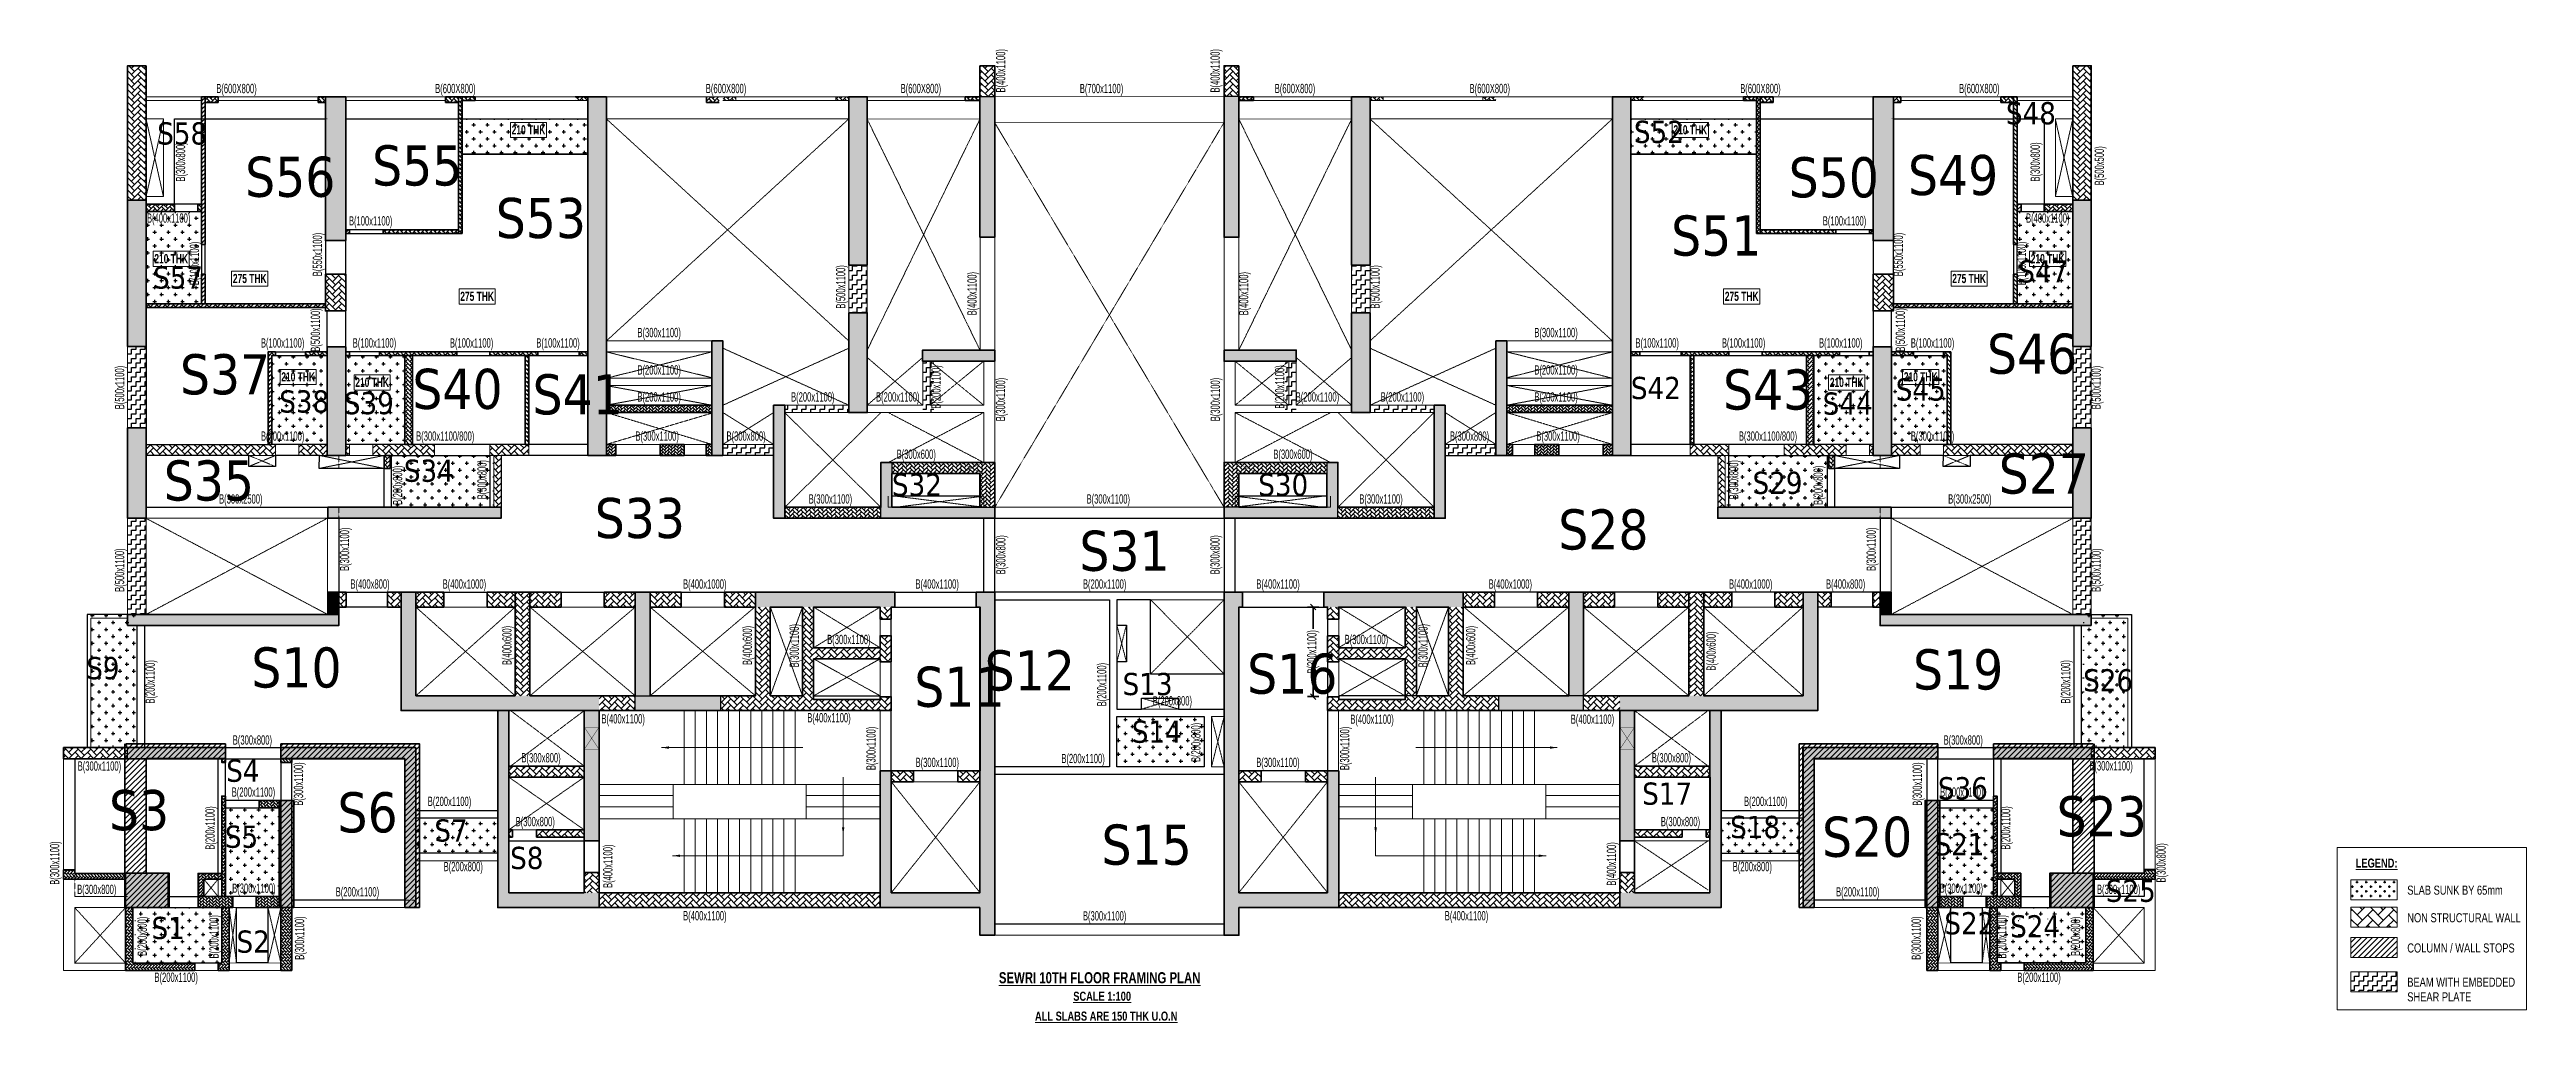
# Model space of a CAD drawing. Header units: millimetres. Extents: x -2 to 66976, y 42 to 26355.
import ezdxf

# ---------------------------------------------------------------- set-up
doc = ezdxf.new("R2010")
doc.units = ezdxf.units.MM
doc.linetypes.add('HIDDEN', pattern=[0.375, 0.25, -0.125])
for name, color, linetype, lineweight in [('A-ANNO-DIMS', 8, 'Continuous', 15), ('A-DETL-MISC', 35, 'Continuous', 15), ('A-FLOR-IDEN', 11, 'Continuous', 9), ('A-HIDD-ABVE', 8, 'HIDDEN', 20), ('G-ANNO-TEXT', 231, 'Continuous', 9), ('S-BEAM', 7, 'Continuous', 18), ('S-BEAM-IDEN', 2, 'Continuous', 9), ('S-COL HATCH', 9, 'Continuous', 0), ('S-COLS', 5, 'Continuous', 35), ('S-WALL', 4, 'Continuous', 18)]:
    doc.layers.add(name, color=color, linetype=linetype, lineweight=lineweight)
for name, color, linetype in [('changes', 7, 'Continuous'), ('S-CUTOUT', 1, 'Continuous'), ('SUNK SLAB', 8, 'Continuous')]:
    doc.layers.add(name, color=color, linetype=linetype)
doc.styles.add('Dim.s & Anno.(Misc.)', font='ARIALN.TTF')
doc.styles.add('SOBHA', font='swisscl.ttf')
doc.styles.add('Swis721 LtCn BT', font='swisscl.ttf', dxfattribs={"width": 0.9, "height": 233.355162})
doc.styles.add('Swis721 LtCn BT_2', font='swisscl.ttf', dxfattribs={"height": 244.992296})
doc.styles.add('Swis721 LtCn BT_B', font='', dxfattribs={"width": 0.9, "height": 246.918336})
doc.styles.get('Swis721 LtCn BT_B').set_extended_font_data('Swis721 LtCn BT', bold=True)
doc.dimstyles.new('A-GFC-100', dxfattribs={"dimscale": 100, "dimtxt": 1.75, "dimasz": 1.5, "dimexe": 1.5, "dimexo": 0, "dimgap": 1, "dimtad": 1, "dimdsep": 46, "dimtxsty": 'Dim.s & Anno.(Misc.)', "dimblk": 'ARCHTICK', "dimcen": 0, "dimdle": 1.5, "dimclrd": 256, "dimclre": 8, "dimclrt": 6, "dimazin": 2, "dimtfac": 1, "dimtix": 1, "dimtmove": 2, "dimatfit": 3, "dimfxl": 1, "dimtolj": 1, "dimlwd": -1, "dimlwe": 9, "dimarcsym": 0})
doc.dimstyles.new('S-100', dxfattribs={"dimscale": 100, "dimtxt": 2.5, "dimasz": 1.5, "dimexe": 1.5, "dimexo": 1.5, "dimgap": 0.1, "dimtad": 0, "dimdec": 0, "dimrnd": 0.0005, "dimzin": 0, "dimdsep": 46, "dimtxsty": 'SOBHA', "dimblk": 'OBLIQUE', "dimcen": 0.09, "dimclrd": 8, "dimclre": 8, "dimclrt": 6, "dimadec": 0, "dimazin": 0, "dimtfac": 1, "dimtdec": 0, "dimtofl": 0, "dimtmove": 0, "dimatfit": 3, "dimfxl": 1.5, "dimfxlon": 1, "dimtolj": 1, "dimtzin": 0, "dimlwd": -1, "dimlwe": -1, "dimarcsym": 0})
pattern_1 = [(0, (-31352080.2, 21119941.72), (187.5, 187.5), [93.75, -281.25]), (90, (-31352033.32, 21119894.84), (-187.5, 187.5), [93.75, -281.25])]
pattern_2 = [(0, (-31352080.2, 21119608.4), (187.5, 187.5), [93.75, -281.25]), (90, (-31352033.32, 21119561.53), (-187.5, 187.5), [93.75, -281.25])]
pattern_3 = [(0, (-31352080.2, 21120041.72), (187.5, 187.5), [93.75, -281.25]), (90, (-31352033.32, 21119994.84), (-187.5, 187.5), [93.75, -281.25])]
pattern_4 = [(45, (-31802317.5, 20729084.55), (0, 169.7056275), [360, -120]), (135, (-31802232.65, 20729169.4), (1e-14, 169.7056275), [360, -120])]
pattern_5 = [(45, (-31802317.5, 20729084.55), (0, 113.13708499), [240, -80]), (135, (-31802260.93, 20729141.12), (9e-15, 113.13708499), [240, -80])]
pattern_6 = [(45, (-31802317.5, 20677155.55), (0, 169.7056275), [360, -120]), (135, (-31802232.65, 20677240.4), (1e-14, 169.7056275), [360, -120])]
pattern_7 = [(45, (-31365336.03, 20949949.553), (0, 84.85281374), [180, -60]), (135, (-31365293.6, 20949991.98), (7e-15, 84.85281374), [180, -60])]
pattern_8 = [(45, (-31365336.03, 20948789.553), (0, 84.85281374), [180, -60]), (135, (-31365293.6, 20948831.98), (7e-15, 84.85281374), [180, -60])]
pattern_9 = [(45, (-31364586.025, 20948789.55), (0, 84.85281374), [180, -60]), (135, (-31364543.6, 20948831.98), (7e-15, 84.85281374), [180, -60])]
pattern_10 = [(45, (-31367286.02, 20948789.55), (0, 84.85281374), [180, -60]), (135, (-31367243.596, 20948831.98), (7e-15, 84.85281374), [180, -60])]
pattern_11 = [(45, (-15037.47, -17858.63), (0, 107.76307), [228.6, -76.2]), (135, (-14983.584, -17804.75), (7e-15, 107.76307), [228.6, -76.2])]
pattern_12 = [(45, (-18086.774, -17858.63), (0, 107.76307), [228.6, -76.2]), (135, (-18032.89, -17804.745), (7e-15, 107.76307), [228.6, -76.2])]
pattern_13 = [(45, (-15037.89, -17858.63), (0, 107.76307), [228.6, -76.2]), (135, (-14984.01, -17804.744), (7e-15, 107.76307), [228.6, -76.2])]
pattern_14 = [(45, (-31618808, 20746156.34), (0, 169.7056275), [360, -120]), (135, (-31618723.15, 20746241.2), (1e-14, 169.7056275), [360, -120])]
pattern_15 = [(45, (-31682274.25, 21473233.52), (-75.1300955, 75.1300955), [])]
pattern_16 = [(45, (-31792413.71, 20737961.09), (0, 113.13708499), [240, -80]), (135, (-31792357.14, 20738017.66), (9e-15, 113.13708499), [240, -80])]
pattern_17 = [(45, (-31352080.12, 21120041.715), (0, 84.85281374), [180, -60]), (135, (-31352037.69, 21120084.14), (7e-15, 84.85281374), [180, -60])]
pattern_18 = [(45, (-31793813.744, 20737961.11), (0, 113.13708499), [240, -80]), (135, (-31793757.176, 20738017.68), (9e-15, 113.13708499), [240, -80])]
pattern_19 = [(315, (-31089832.86, 20696292.645), (84.85281374, -1e-14), [180, -60]), (45, (-31089790.43, 20696250.22), (84.85281374, -2e-14), [180, -60])]
pattern_20 = [(315, (-62947863.76, 41480227.01), (84.85281374, -1e-14), [180, -60]), (45, (-62947821.334, 41480184.58), (84.85281374, -2e-14), [180, -60])]
pattern_21 = [(0, (-31792413.79, 20824203.59), (125, 125), [125, -125]), (90, (-31792288.79, 20824203.59), (-125, 125), [125, -125])]
pattern_22 = [(0, (-31792413.79, 20733377.97), (125, 125), [125, -125]), (90, (-31792288.79, 20733377.97), (-125, 125), [125, -125])]

msp = doc.modelspace()

# ---------------------------------------------------------------- texts
at = {"layer": 'A-FLOR-IDEN', "color": 1, "char_height": 246.92, "width": 1155, "attachment_point": 2, "line_spacing_factor": 0.964267, "style": 'Swis721 LtCn BT_B'}
for s, insert in [('210 THK', (12949.3, 24307, 0)), ('210 THK', (44365, 24307, 0)), ('210 THK', (3286.8, 20823.5, 0)), ('210 THK', (54027.5, 20823.5, 0)), ('275 THK', (5410.8, 20286, 0)), ('275 THK', (51903.6, 20286, 0)), ('275 THK', (11559.8, 19804.5, 0)), ('275 THK', (45754.5, 19804.5, 0)), ('210 THK', (6720.3, 17626.9, 0)), ('210 THK', (8721.1, 17476.9, 0)), ('210 THK', (48593.2, 17476.9, 0)), ('210 THK', (50594.1, 17626.9, 0))]:
    msp.add_mtext(s, dxfattribs=dict(at, insert=insert))
at = {"layer": 'changes', "attachment_point": 1, "style": 'Dim.s & Anno.(Misc.)'}
for s, heights, insert, char_height in [('{\\fTahoma|b0|i0|c0|p34;S48}', [1159.3], (52901, 24932.5, 0), 600), ('{\\fTahoma|b0|i0|c0|p34;S58}', [1159.3], (2910, 24386.7), 600), ('{\\fTahoma|b0|i0|c0|p34;S52}', [1159.3], (42841, 24429.1, 0), 600), ('{\\fTahoma|b0|i0|c0|p34;S56}', [1159.3], (5287.4, 23456.7), 1084.701), ('{\\fTahoma|b0|i0|c0|p34;S55}', [1159.3], (8721.4, 23764), 1084.701), ('{\\fTahoma|b0|i0|c0|p34;S50}', [1159.3], (47025, 23442.9), 1084.701), ('{\\fTahoma|b0|i0|c0|p34;S49}', [1159.3], (50251.1, 23504.7), 1084.701), ('{\\fTahoma|b0|i0|c0|p34;S53}', [1159.3], (12064.1, 22342.2), 1084.701), ('{\\fTahoma|b0|i0|c0|p34;S51}', [1159.3], (43847.6, 21867.2), 1084.701), ('{\\fTahoma|b0|i0|c0|p34;S57}', [1159.3], (2798.1, 20489.7, 0), 600), ('{\\fTahoma|b0|i0|c0|p34;S47}', [1159.3], (53234.6, 20654.5), 600), ('{\\fTahoma|b0|i0|c0|p34;S37}', [1159.3], (3523.4, 18115.1), 1084.701), ('{\\fTahoma|b0|i0|c0|p34;S46}', [1159.3], (52388.5, 18672.2), 1084.701), ('{\\fTahoma|b0|i0|c0|p34;S40}', [1159.3], (9808.2, 17720.9, 0), 1084.701), ('{\\fTahoma|b0|i0|c0|p34;S41}', [1159.3], (13059.3, 17572.6), 1084.701), ('{\\fTahoma|b0|i0|c0|p34;S42}', [1159.3], (42759.6, 17502.3), 600), ('{\\fTahoma|b0|i0|c0|p34;S43}', [1159.3], (45250.1, 17704.1), 1084.701), ('{\\fTahoma|b0|i0|c0|p34;S45}', [1159.3], (49920.4, 17461.5), 600), ('{\\fTahoma|b0|i0|c0|p34;S38}', [1159.3], (6208.9, 17137.3), 600), ('{\\fTahoma|b0|i0|c0|p34;S39}', [1159.3], (7957.1, 17092.5), 600), ('{\\fTahoma|b0|i0|c0|p34;S44}', [1159.3], (47945.9, 17080.4), 600), ('{\\fTahoma|b0|i0|c0|p34;S27}', [1159.3], (52705.7, 15431.6), 1084.701), ('{\\fTahoma|b0|i0|c0|p34;S35}', [1159.3], (3087.4, 15243.1), 1084.701), ('{\\fTahoma|b0|i0|c0|p34;S34}', [1159.3], (9579.8, 15265), 600), ('{\\fTahoma|b0|i0|c0|p34;S32}', [1159.3], (22778.1, 14886.5, 0), 600), ('{\\fTahoma|b0|i0|c0|p34;S30}', [1159.3], (32683.1, 14886.5, 0), 600), ('{\\fTahoma|b0|i0|c0|p34;S29}', [1159.3], (46048.3, 14937.4), 600), ('{\\fTahoma|b0|i0|c0|p34;S33}', [1159.3], (14740.9, 14227.9), 1084.701), ('{\\fTahoma|b0|i0|c0|p34;S28}', [1159.3], (40794.9, 13919.8), 1084.701), ('{\\fTahoma|b0|i0|c0|p34;S31}', [1159.3], (27847.4, 13342.2), 1084.701), ('{\\fTahoma|b0|i0|c0|p34;S10}', [1133], (5454.8, 10186.7), 1084.701), ('{\\fTahoma|b0|i0|c0|p34;S12}', [1159.3], (25283.6, 10106.1), 1084.701), ('{\\fTahoma|b0|i0|c0|p34;S19}', [1159.3], (50388.4, 10133.6), 1084.701), ('{\\fTahoma|b0|i0|c0|p34;S9}', [1159.3], (990.1, 9926), 600), ('{\\fTahoma|b0|i0|c0|p34;S11}', [1159.3], (23382.4, 9664.3), 1084.701), ('{\\fTahoma|b0|i0|c0|p34;S13}', [1159.3], (29015.3, 9495.9), 600), ('{\\fTahoma|b0|i0|c0|p34;S16}', [1159.3], (32383.1, 10019.4), 1084.701), ('{\\fTahoma|b0|i0|c0|p34;S26}', [1159.3], (54988.5, 9597.3), 600), ('{\\fTahoma|b0|i0|c0|p34;S14}', [1159.3], (29262.9, 8206.4), 600), ('{\\fTahoma|b0|i0|c0|p34;S4}', [1159.3], (4774.8, 7152), 600), ('{\\fTahoma|b0|i0|c0|p34;S3}', [1159.3], (1605.4, 6328.1), 1084.701), ('{\\fTahoma|b0|i0|c0|p34;S6}', [1159.3], (7784.5, 6268.5), 1084.701), ('{\\fTahoma|b0|i0|c0|p34;S17}', [1159.3], (43064.4, 6531.7), 600), ('{\\fTahoma|b0|i0|c0|p34;S36}', [1159.3], (51062.4, 6676.6, 0), 600), ('{\\fTahoma|b0|i0|c0|p34;S23}', [1159.3], (54270.3, 6162.2), 1084.701), ('{\\fTahoma|b0|i0|c0|p34;S5}', [1159.3], (4740.4, 5366.8), 600), ('{\\fTahoma|b0|i0|c0|p34;S7}', [1159.3], (10403.7, 5535.4), 600), ('{\\fTahoma|b0|i0|c0|p34;S15}', [1159.3], (28445.3, 5395.4), 1084.701), ('{\\fTahoma|b0|i0|c0|p34;S18}', [1159.3], (45442.6, 5630.3), 600), ('{\\fTahoma|b0|i0|c0|p34;S20}', [1159.3], (47926.8, 5608.2), 1084.701), ('{\\fTahoma|b0|i0|c0|p34;S8}', [1159.3], (12452.9, 4792.4), 600), ('{\\fTahoma|b0|i0|c0|p34;S21}', [1159.3], (50971.5, 5164.4), 600), ('{\\fTahoma|b0|i0|c0|p34;S25}', [1159.3], (55600.4, 3905.1, 0), 600), ('{\\fTahoma|b0|i0|c0|p34;S1}', [1159.3], (2756.9, 2898.9), 600), ('{\\fTahoma|b0|i0|c0|p34;S22}', [1159.3], (51235.4, 3025.7, 0), 600), ('{\\fTahoma|b0|i0|c0|p34;S24}', [1159.3], (53013.9, 2943.2), 600), ('{\\fTahoma|b0|i0|c0|p34;S2}', [1159.3], (5054.1, 2529.6, 0), 600)]:
    msp.add_mtext_dynamic_manual_height_columns(s, width=6038.664, gutter_width=5423.5, heights=heights, dxfattribs=dict(at, insert=insert, char_height=char_height))
at = {"layer": 'G-ANNO-TEXT', "color": 7, "char_height": 244.992, "attachment_point": 1, "line_spacing_factor": 0.971848, "style": 'Swis721 LtCn BT_2'}
for s, insert, width in [('\\fSwis721 LtCn BT|b1|i0|c0|p34|;\\LLEGEND:', (62357.2, 4476.2, 0), 1299), ('SLAB SUNK BY 65mm', (63753.1, 3743.1, 0), 3845.238), ('NON STRUCTURAL WALL', (63753.1, 2996.6, 0), 3845.238), ('COLUMN / WALL STOPS', (63753.1, 2180.2, 0), 3845.238), ('BEAM WITH EMBEDDED SHEAR PLATE', (63753.1, 1254.8, 0), 3043.577)]:
    msp.add_mtext(s, dxfattribs=dict(at, insert=insert, width=width))
at = {"layer": 'G-ANNO-TEXT', "color": 6, "insert": (25668.5, 1402.4, 0), "char_height": 300, "width": 6923.66, "attachment_point": 1, "line_spacing_factor": 0.971848, "style": 'Swis721 LtCn BT_2'}
msp.add_mtext('{\\fSwis721 LtCn BT|b1|i0|c0|p34;\\LSEWRI 10TH FLOOR FRAMING PLAN }', dxfattribs=at)
at = {"layer": 'G-ANNO-TEXT', "color": 1, "char_height": 244.992, "attachment_point": 1, "line_spacing_factor": 0.971848, "style": 'Swis721 LtCn BT_2'}
for s, insert, width in [('{\\fSwis721 LtCn BT|b1|i0|c0|p34;\\LSCALE 1:100}', (27679.7, 874.8, 0), 1551.037), ('{\\fSwis721 LtCn BT|b1|i0|c0|p34;\\LALL SLABS ARE 150 THK U.O.N}', (26645.4, 336.4, 0), 3728.693)]:
    msp.add_mtext(s, dxfattribs=dict(at, insert=insert, width=width))
at = {"layer": 'S-BEAM-IDEN', "style": 'Swis721 LtCn BT', "width": 0.8}
for s, rotation, p in [('B(400x1100)', 90, (25842.7, 25193.8, 0)), ('B(400x1100)', 90, (31640.5, 25193.8, 0)), ('B(600X800)', 360, (4506, 25175.9, 0)), ('B(600X800)', 360, (10425.4, 25175.9, 0)), ('B(600X800)', 360, (17744.3, 25176, 0)), ('B(600X800)', 360, (23011.8, 25176, 0)), ('B(700x1100)', 360, (27858.3, 25176, 0)), ('B(300x800)', 90, (3664.9, 22784.8, 0)), ('B(300x800)', 90, (53816.1, 22784.8, 0)), ('B(500x500)', 90, (55550.4, 22679.1, 0)), ('B(400x1100)', 360, (2632.1, 21671.9, 0)), ('B(100x1100)', 360, (8094.3, 21596.2, 0)), ('B(100x1100)', 90, (4040.1, 19982.7, 0)), ('B(550x1100)', 90, (7366.7, 20224.5, 0)), ('B(550x1100)', 90, (50114.3, 20224.5, 0)), ('B(100x1100)', 90, (53440.9, 19982.7, 0)), ('B(500x1100)', 90, (21516.7, 19347.7, 0)), ('B(400x1100)', 90, (25066.7, 19164.7, 0)), ('B(400x1100)', 90, (32414.3, 19164.7, 0)), ('B(500x1100)', 90, (35964.3, 19347.7, 0)), ('B(500x1100)', 90, (7311.7, 18181, 0)), ('B(300x1100)', 360, (15895.5, 18575.9, 0)), ('B(500x1100)', 90, (50169.2, 18184.4, 0)), ('B(100x1100)', 360, (5714, 18296.2, 0)), ('B(100x1100)', 360, (8197.5, 18296.2, 0)), ('B(100x1100)', 360, (10823.6, 18296.2, 0)), ('B(100x1100)', 360, (13160.3, 18296.2, 0)), ('B(500x1100)', 90, (2016.7, 16626.6, 0)), ('B(200x1100)', 360, (15895.5, 17565.9, 0)), ('B(200x1100)', 90, (24092.8, 16641, 0)), ('B(300x1100)', 90, (25838.5, 16302.2, 0)), ('B(300x1100)', 90, (31644.3, 16302.2, 0)), ('B(200x1100)', 90, (33388.2, 16641, 0)), ('B(500x1100)', 90, (55464.3, 16626.6, 0)), ('B(200x1100)', 360, (15895.5, 16836, 0)), ('B(200x1100)', 360, (20049.9, 16835.9, 0)), ('B(200x1100)', 360, (22347.7, 16835.9, 0)), ('B(300x1100)', 360, (5714, 15776, 0)), ('B(300x1100/800)', 360, (9911.7, 15776, 0)), ('B(300x1100)', 360, (15841.5, 15775.9, 0)), ('B(300x800)', 360, (18303.7, 15775.9, 0)), ('B(300x600)', 360, (22904.2, 15285.9, 0)), ('B(300x600)', 360, (33090.3, 15285.9, 0)), ('B(200x800)', 90, (9533.1, 14040.8, 0)), ('B(300x800)', 90, (11816.7, 14192.3, 0)), ('B(300x800)', 90, (45664.3, 14192.3, 0)), ('B(200x800)', 90, (47947.9, 14040.8, 0)), ('B(300x2500)', 360, (4582.9, 14076, 0)), ('B(300x1100)', 360, (20526, 14075.9, 0)), ('B(300x1100)', 360, (28040.3, 14075.9, 0)), ('B(300x1100)', 360, (35414.7, 14075.9, 0)), ('B(300x2500)', 360, (51338.4, 14076, 0)), ('B(300x1100)', 90, (8099.8, 12252.4, 0)), ('B(300x1100)', 90, (49381.2, 12252.4, 0)), ('B(500x1100)', 90, (2016.7, 11688.7, 0)), ('B(300x800)', 90, (25845.6, 12159, 0)), ('B(300x800)', 90, (31637.2, 12159, 0)), ('B(500x1100)', 90, (55464.3, 11688.7, 0)), ('B(400x800)', 360, (8133.9, 11775.9, 0)), ('B(400x1000)', 360, (10628.7, 11776, 0)), ('B(400x1000)', 360, (17128.7, 11776, 0)), ('B(400x1100)', 360, (23413.5, 11775.9, 0)), ('B(200x1100)', 360, (27941.5, 11775.9, 0)), ('B(400x600)', 90, (12490, 9707.3, 0)), ('B(400x600)', 90, (18990, 9707.3, 0)), ('B(300x1100)', 90, (20260, 9644.6, 0)), ('B(300x1100)', 90, (37262, 9644.6, 0)), ('B(400x600)', 90, (38552.6, 9707.3, 0)), ('B(300x1100)', 360, (21026.4, 10275.9, 0)), ('B(400x600)', 90, (45052.6, 9555.6, 0)), ('B(200x1100)', 90, (2842.7, 8668)), ('B(200x1100)', 90, (28574.7, 8592.1, 0)), ('B(200x1100)', 90, (54638.3, 8668)), ('B(200x800)', 360, (29831, 8615.9, 0)), ('B(400x1100)', 360, (14921.7, 8129.9)), ('B(400x1100)', 360, (20487.6, 8158.7)), ('B(200x800)', 90, (31119.8, 7085, 0)), ('B(400x1100)', 360, (35172, 8119.5)), ('B(400x1100)', 360, (41133.4, 8119.5)), ('B(300x800)', 360, (4954, 7557.2, 0)), ('B(300x1100)', 90, (22336.6, 6866.7, 0)), ('B(300x1100)', 90, (35144.4, 6866.7, 0)), ('B(300x1100)', 90, (6854.2, 5903.1, 0)), ('B(300x800)', 360, (12759.2, 7076, 0)), ('B(300x1100)', 360, (23415.8, 6950.7, 0)), ('B(200x1100)', 360, (27358.2, 7055.9, 0)), ('B(300x800)', 360, (43325.2, 7076, 0)), ('B(300x1100)', 90, (50626.8, 5903.1, 0)), ('B(200x1100)', 360, (4924, 6148.6, 0)), ('B(200x1100)', 360, (10226.7, 5897.1, 0)), ('B(200x1100)', 90, (4462.4, 4713.9, 0)), ('B(300x800)', 360, (12601.2, 5350.7, 0)), ('B(200x1100)', 90, (53018.6, 4713.9, 0)), ('B(300x1100)', 90, (261, 3765.9, 0)), ('B(400x1100)', 90, (15219.2, 3680.1)), ('B(400x1100)', 90, (42357.9, 3742.6)), ('B(300x800)', 90, (57220, 3828.6, 0)), ('B(200x800)', 360, (10655, 4134.1, 0)), ('B(300x800)', 360, (745, 3517.9, 0)), ('B(300x1100)', 360, (4936.5, 3548.6, 0)), ('B(200x1100)', 360, (7736, 3450.7, 0)), ('B(200x800)', 90, (2628.7, 1842.7)), ('B(200x1100)', 90, (4569.5, 1773.2)), ('B(300x1100)', 90, (6883.3, 1737.4, 0)), ('B(400x1100)', 360, (17131.4, 2804, 0)), ('B(300x1100)', 360, (27941.5, 2800.8, 0)), ('B(400x1100)', 360, (37727.7, 2804, 0)), ('B(300x1100)', 90, (50597.7, 1737.4, 0)), ('B(200x1100)', 90, (52911.5, 1773.2)), ('B(200x800)', 90, (54906.7, 1842.7)), ('B(200x1100)', 360, (2835.3, 1140.9, 0))]:
    msp.add_text(s, height=250, rotation=rotation, dxfattribs=at).set_placement(p)
for s, p in [('B(600X800)', (33128.4, 25176, 0)), ('B(600X800)', (38395.9, 25176, 0)), ('B(600X800)', (45714.8, 25175.9, 0)), ('B(600X800)', (51634.1, 25175.9, 0)), ('B(100x1100)', (47949, 21596.2, 0)), ('B(400x1100)', (53444.1, 21671.9, 0)), ('B(300x1100)', (40147.7, 18575.9, 0)), ('B(100x1100)', (42883, 18296.2, 0)), ('B(100x1100)', (45219.7, 18296.2, 0)), ('B(100x1100)', (47845.8, 18296.2, 0)), ('B(100x1100)', (50329.3, 18296.2, 0)), ('B(200x1100)', (40147.7, 17565.9, 0)), ('B(200x1100)', (33695.6, 16835.9, 0)), ('B(200x1100)', (35993.4, 16835.9, 0)), ('B(200x1100)', (40147.7, 16836, 0)), ('B(300x800)', (37864.9, 15775.9, 0)), ('B(300x1100)', (40201.7, 15775.9, 0)), ('B(300x1100/800)', (45679.1, 15776, 0)), ('B(300x1100)', (50329.3, 15776, 0)), ('B(400x1100)', (32629.8, 11775.9, 0)), ('B(400x1000)', (38911, 11776, 0)), ('B(400x1000)', (45411, 11776, 0)), ('B(400x800)', (48034.7, 11775.9, 0)), ('B(300x1100)', (35018.7, 10275.9, 0)), ('B(300x800)', (51214.6, 7557.2, 0)), ('B(300x1100)', (759.9, 6853)), ('B(300x1100)', (32627.5, 6950.7, 0)), ('B(300x1100)', (55156.6, 6858.6)), ('B(200x1100)', (45816.6, 5897.1, 0)), ('B(200x1100)', (51119.3, 6148.6, 0)), ('B(300x800)', (43569.2, 5350.7, 0)), ('B(200x800)', (45513.6, 4134.1, 0)), ('B(200x1100)', (48307.3, 3450.7, 0)), ('B(300x1100)', (51106.8, 3548.6, 0)), ('B(300x1100)', (55361, 3517.9, 0)), ('B(200x1100)', (53208, 1140.9, 0))]:
    msp.add_text(s, height=250, dxfattribs=at).set_placement(p)

# ---------------------------------------------------------------- blocks, each defined once
blk = doc.blocks.new('_ARCHTICK')
at = {"color": 0, "linetype": 'ByBlock', "const_width": 0.15}
blk.add_lwpolyline([(-0.5, -0.5), (0.5, 0.5)], dxfattribs=at)
blk = doc.blocks.new('_OBLIQUE')
at = {"color": 0, "linetype": 'ByBlock'}
blk.add_line((-0.5, -0.5), (0.5, 0.5), dxfattribs=at)
blk = doc.blocks.new('*D11')
at = {"layer": 'Defpoints', "color": 0, "transparency": 16777216}
for p in [(34168, 11277), (34558, 11277), (34558, 8854)]:
    blk.add_point(p, dxfattribs=at)
at = {"layer": 'S-COLS', "color": 8, "transparency": 16777216}
for p, q in [((34318, 11277), (34018, 11277)), ((34168, 11277), (34168, 10692)), ((34168, 8854), (34168, 9439)), ((34318, 8854), (34018, 8854))]:
    blk.add_line(p, q, dxfattribs=at)
at = {"layer": 'S-COLS', "color": 8, "transparency": 16777216, "xscale": 150, "yscale": 150, "zscale": 150}
for p, rotation in [((34168, 11277), 90), ((34168, 8854), 270)]:
    blk.add_blockref('_OBLIQUE', p, dxfattribs=dict(at, rotation=rotation))
at = {"layer": 'S-COLS', "color": 6, "transparency": 16777216, "insert": (34168, 10065), "char_height": 250, "attachment_point": 5, "rotation": 90, "style": 'SOBHA'}
blk.add_mtext('\\A1;{\\W0.8;\\C2;B(300x1100)}', dxfattribs=at)
blk = doc.blocks.new('A$Cbe320e20')
at = {"layer": 'S-COL HATCH'}
h = blk.add_hatch(dxfattribs=at)
h.set_pattern_fill('AR-HBONE', color=256, scale=30)
h.set_pattern_definition(pattern_4)
h.paths.add_polyline_path([(-7796, 17040), (-7296, 17040), (-7296, 13401), (-7796, 13401)])
h = blk.add_hatch(dxfattribs=at)
h.set_pattern_fill('AR-HBONE', color=256, scale=30)
h.set_pattern_definition(pattern_4)
h.paths.add_polyline_path([(15654, 17040), (15254, 17040), (15254, 16206), (15254, 16206), (15654, 16206)])
h = blk.add_hatch(dxfattribs=at)
h.set_pattern_fill('AR-HBONE', color=256, scale=30)
h.set_pattern_definition(pattern_4)
h.paths.add_polyline_path([(21854, 17040), (22254, 17040), (22254, 16206), (22254, 16206), (21854, 16206)])
h = blk.add_hatch(dxfattribs=at)
h.set_pattern_fill('AR-HBONE', color=256, scale=30)
h.set_pattern_definition(pattern_4)
h.paths.add_polyline_path([(45304, 17040), (44804, 17040), (44804, 13401), (45304, 13401)])
at = {"layer": 'S-COL HATCH', "transparency": 33554687}
h = blk.add_hatch(color=256, dxfattribs=at)
h.dxf.hatch_style = 1
h.paths.add_polyline_path([(-1896, 16200), (-2446, 16200), (-2446, 12310), (-1896, 12310)])
h = blk.add_hatch(color=256, dxfattribs=at)
h.dxf.hatch_style = 1
h.paths.add_polyline_path([(4654, 6500), (5154, 6500), (5154, 16200), (4654, 16200)])
h = blk.add_hatch(color=256, dxfattribs=at)
h.dxf.hatch_style = 1
h.paths.add_polyline_path([(11704, 11650), (12204, 11650), (12204, 16200), (11704, 16200)])
h = blk.add_hatch(color=256, dxfattribs=at)
h.dxf.hatch_style = 1
h.paths.add_polyline_path([(15254, 16206), (15654, 16206), (15654, 12400), (15254, 12400)])
h = blk.add_hatch(color=256, dxfattribs=at)
h.dxf.hatch_style = 1
h.paths.add_polyline_path([(22254, 16206), (21854, 16206), (21854, 12400), (22254, 12400)])
h = blk.add_hatch(color=256, dxfattribs=at)
h.dxf.hatch_style = 1
h.paths.add_polyline_path([(25804, 16200), (25304, 16200), (25304, 11650), (25804, 11650)])
h = blk.add_hatch(color=256, dxfattribs=at)
h.dxf.hatch_style = 1
h.paths.add_polyline_path([(32854, 16200), (32354, 16200), (32354, 6500), (32854, 6500)])
h = blk.add_hatch(color=256, dxfattribs=at)
h.dxf.hatch_style = 1
h.paths.add_polyline_path([(39404, 12310), (39954, 12310), (39954, 16200), (39404, 16200)])
h = blk.add_hatch(color=256, dxfattribs=at)
h.dxf.hatch_style = 1
h.paths.add_polyline_path([(-7296, 13401), (-7796, 13401), (-7796, 9451), (-7296, 9451)])
h = blk.add_hatch(color=256, dxfattribs=at)
h.dxf.hatch_style = 1
h.paths.add_polyline_path([(44804, 13401), (45304, 13401), (45304, 9451), (44804, 9451)])
at = {"layer": 'S-COL HATCH'}
h = blk.add_hatch(dxfattribs=at)
h.set_pattern_fill('AR-HBONE', color=256, scale=30)
h.set_pattern_definition(pattern_4)
h.paths.add_polyline_path([(-1896, 11400), (-2446, 11400), (-2446, 10410), (-1896, 10410)])
h = blk.add_hatch(dxfattribs=at)
h.set_pattern_fill('AR-HBONE', color=256, scale=30)
h.set_pattern_definition(pattern_4)
h.paths.add_polyline_path([(39404, 10410), (39954, 10410), (39954, 11400), (39404, 11400)])
at = {"layer": 'S-COL HATCH', "transparency": 33554687}
h = blk.add_hatch(color=256, dxfattribs=at)
h.dxf.hatch_style = 1
h.paths.add_polyline_path([(12204, 10360), (11704, 10360), (11704, 7660), (12204, 7660)])
h = blk.add_hatch(color=256, dxfattribs=at)
h.dxf.hatch_style = 1
h.paths.add_polyline_path([(25304, 7660), (25804, 7660), (25804, 10360), (25304, 10360)])
h = blk.add_hatch(color=256, dxfattribs=at)
h.dxf.hatch_style = 1
h.paths.add_polyline_path([(-1896, 9200), (-1896, 9200), (-1896, 9300), (-1896, 9440), (-2396, 9440), (-2396, 6500), (-1896, 6500)])
h = blk.add_hatch(color=256, dxfattribs=at)
h.dxf.hatch_style = 1
h.paths.add_polyline_path([(8304, 6500), (8304, 9600), (8004, 9600), (8004, 6500)])
h = blk.add_hatch(color=256, dxfattribs=at)
h.dxf.hatch_style = 1
h.paths.add_polyline_path([(29204, 9600), (29204, 6500), (29504, 6500), (29504, 9600)])
h = blk.add_hatch(color=256, dxfattribs=at)
h.dxf.hatch_style = 1
h.paths.add_polyline_path([(39404, 9200), (39404, 9200), (39404, 9300), (39404, 9440), (39904, 9440), (39904, 6500), (39404, 6500)])
h = blk.add_hatch(color=256, dxfattribs=at)
h.dxf.hatch_style = 1
h.paths.add_polyline_path([(15654, 9350), (13704, 9350), (13704, 9050), (15654, 9050)])
h = blk.add_hatch(color=256, dxfattribs=at)
h.dxf.hatch_style = 1
h.paths.add_polyline_path([(21854, 9350), (23804, 9350), (23804, 9050), (21854, 9050)])
at = {"layer": 'S-COL HATCH'}
h = blk.add_hatch(dxfattribs=at)
h.set_pattern_fill('AR-HBONE', color=256, scale=15)
h.set_pattern_definition(pattern_7)
h.paths.add_polyline_path([(5154, 7860), (5154, 7660), (8004, 7660), (8004, 7860)])
at = {"layer": 'S-COL HATCH', "transparency": 33554687}
h = blk.add_hatch(color=256, dxfattribs=at)
h.dxf.hatch_style = 1
h.paths.add_polyline_path([(9974, 7860), (9674, 7860), (9674, 4800), (9974, 4800), (9974, 5100)])
h = blk.add_hatch(color=256, dxfattribs=at)
h.dxf.hatch_style = 1
h.paths.add_polyline_path([(27534, 7860), (27834, 7860), (27834, 4800), (27534, 4800), (27534, 5100)])
at = {"layer": 'S-COL HATCH'}
h = blk.add_hatch(dxfattribs=at)
h.set_pattern_fill('AR-HBONE', color=256, scale=15)
h.set_pattern_definition(pattern_7)
h.paths.add_polyline_path([(29504, 7860), (29504, 7660), (32354, 7660), (32354, 7860)])
at = {"layer": 'S-COL HATCH', "transparency": 33554687}
h = blk.add_hatch(color=256, dxfattribs=at)
h.dxf.hatch_style = 1
h.paths.add_polyline_path([(-7796, 4800), (-7296, 4800), (-7296, 7251), (-7796, 7251)])
at = {"layer": 'S-COL HATCH'}
h = blk.add_hatch(dxfattribs=at)
h.set_pattern_fill('AR-HBONE', color=256, scale=30)
h.set_pattern_definition(pattern_4)
h.paths.add_polyline_path([(-3786, 6799), (-7294, 6799), (-7294, 6501), (-3786, 6501)])
h = blk.add_hatch(dxfattribs=at)
h.set_pattern_fill('AR-HBONE', color=256, scale=30)
h.set_pattern_definition(pattern_4)
h.paths.add_polyline_path([(-2396, 6799), (-3166, 6799), (-3166, 6499), (-2615, 6499), (-2615, 6500), (-2396, 6500)])
h = blk.add_hatch(dxfattribs=at)
h.set_pattern_fill('AR-HBONE', color=256, scale=30)
h.set_pattern_definition(pattern_4)
h.paths.add_polyline_path([(-1795, 6800), (-1896, 6800), (-1896, 6500), (-1795, 6500)])
h = blk.add_hatch(dxfattribs=at)
h.set_pattern_fill('AR-HBONE', color=256, scale=30)
h.set_pattern_definition(pattern_4)
h.paths.add_polyline_path([(504, 6800), (-1165, 6800), (-1165, 6500), (504, 6500)])
h = blk.add_hatch(dxfattribs=at)
h.set_pattern_fill('AR-HBONE', color=256, scale=30)
h.set_pattern_definition(pattern_4)
h.paths.add_polyline_path([(2004, 6800), (2004, 6500), (3054, 6500), (3054, 6800)])
h = blk.add_hatch(dxfattribs=at)
h.set_pattern_fill('AR-HBONE', color=256, scale=15)
h.set_pattern_definition(pattern_10)
h.paths.add_polyline_path([(5154, 6800), (5154, 6500), (5404, 6500), (5404, 6800)])
h = blk.add_hatch(dxfattribs=at)
h.set_pattern_fill('AR-HBONE', color=256, scale=15)
h.set_pattern_definition(pattern_8)
h.paths.add_polyline_path([(6604, 6800), (6604, 6500), (7254, 6500), (7254, 6800)])
h = blk.add_hatch(dxfattribs=at)
h.set_pattern_fill('AR-HBONE', color=256, scale=15)
h.set_pattern_definition(pattern_9)
h.paths.add_polyline_path([(7854, 6800), (7854, 6500), (8004, 6500), (8004, 6800)])
h = blk.add_hatch(dxfattribs=at)
h.set_pattern_fill('AR-HBONE', color=256, scale=15)
h.set_pattern_definition(pattern_9)
h.paths.add_polyline_path([(29654, 6500), (29654, 6800), (29504, 6800), (29504, 6500)])
h = blk.add_hatch(dxfattribs=at)
h.set_pattern_fill('AR-HBONE', color=256, scale=15)
h.set_pattern_definition(pattern_8)
h.paths.add_polyline_path([(30904, 6500), (30904, 6800), (30254, 6800), (30254, 6500)])
h = blk.add_hatch(dxfattribs=at)
h.set_pattern_fill('AR-HBONE', color=256, scale=15)
h.set_pattern_definition(pattern_10)
h.paths.add_polyline_path([(32354, 6500), (32354, 6800), (32104, 6800), (32104, 6500)])
h = blk.add_hatch(dxfattribs=at)
h.set_pattern_fill('AR-HBONE', color=256, scale=30)
h.set_pattern_definition(pattern_4)
h.paths.add_polyline_path([(34454, 6800), (34454, 6500), (35504, 6500), (35504, 6800)])
h = blk.add_hatch(dxfattribs=at)
h.set_pattern_fill('AR-HBONE', color=256, scale=30)
h.set_pattern_definition(pattern_4)
h.paths.add_polyline_path([(37004, 6800), (38674, 6800), (38674, 6500), (37004, 6500)])
h = blk.add_hatch(dxfattribs=at)
h.set_pattern_fill('AR-HBONE', color=256, scale=30)
h.set_pattern_definition(pattern_4)
h.paths.add_polyline_path([(39304, 6800), (39404, 6800), (39404, 6500), (39304, 6500)])
h = blk.add_hatch(dxfattribs=at)
h.set_pattern_fill('AR-HBONE', color=256, scale=30)
h.set_pattern_definition(pattern_4)
h.paths.add_polyline_path([(39904, 6799), (40675, 6799), (40675, 6499), (40124, 6499), (40124, 6500), (39904, 6500)])
h = blk.add_hatch(dxfattribs=at)
h.set_pattern_fill('AR-HBONE', color=256, scale=30)
h.set_pattern_definition(pattern_4)
h.paths.add_polyline_path([(41295, 6799), (44803, 6799), (44803, 6501), (41295, 6501)])
at = {"layer": 'S-COL HATCH', "transparency": 33554687}
h = blk.add_hatch(color=256, dxfattribs=at)
h.dxf.hatch_style = 1
h.paths.add_polyline_path([(45304, 7251), (44804, 7251), (44804, 4800), (45304, 4800)])
at = {"layer": 'S-COL HATCH'}
h = blk.add_hatch(dxfattribs=at)
h.set_pattern_fill('AR-HBONE', color=256, scale=20)
h.set_pattern_definition([(45, (-31797377.5, 20724184.55), (0, 113.13708499), [240, -80]), (135, (-31797320.93, 20724241.12), (9e-15, 113.13708499), [240, -80])])
h.paths.add_polyline_path([(-696, 6150), (-696, 6500), (-856, 6500), (-856, 6150)])
h = blk.add_hatch(dxfattribs=at)
h.set_pattern_fill('AR-HBONE', color=256, scale=30)
h.set_pattern_definition(pattern_4)
h.paths.add_polyline_path([(2304, 6500), (2104, 6500), (2104, 5100), (2304, 5100)])
at = {"layer": 'S-COL HATCH', "transparency": 33554687}
h = blk.add_hatch(color=256, dxfattribs=at)
h.dxf.hatch_style = 1
h.paths.add_polyline_path([(12574, 6310), (12874, 6310), (12874, 5100), (15654, 5100), (15654, 4800), (12574, 4800)])
at = {"layer": 'S-COL HATCH'}
h = blk.add_hatch(dxfattribs=at)
h.set_pattern_fill('AR-HBONE', color=256, scale=20)
h.set_pattern_definition(pattern_5)
h.paths.add_polyline_path([(15254, 6010), (15254, 5100), (15254, 5100), (15254, 5100), (15654, 5100), (15654, 6310), (12874, 6310), (12874, 6010), (12874, 6010)])
h = blk.add_hatch(dxfattribs=at)
h.set_pattern_fill('AR-HBONE', color=256, scale=20)
h.set_pattern_definition(pattern_5)
h.paths.add_polyline_path([(22254, 6010), (22254, 5100), (22254, 5100), (22254, 5100), (21854, 5100), (21854, 6310), (24634, 6310), (24634, 6010), (24634, 6010)])
at = {"layer": 'S-COL HATCH', "transparency": 33554687}
h = blk.add_hatch(color=256, dxfattribs=at)
h.dxf.hatch_style = 1
h.paths.add_polyline_path([(24934, 6310), (24634, 6310), (24634, 5100), (21854, 5100), (21854, 4800), (24934, 4800)])
at = {"layer": 'S-COL HATCH'}
h = blk.add_hatch(dxfattribs=at)
h.set_pattern_fill('AR-HBONE', color=256, scale=30)
h.set_pattern_definition(pattern_4)
h.paths.add_polyline_path([(35204, 6500), (35404, 6500), (35404, 5100), (35204, 5100)])
at = {"layer": 'S-COL HATCH', "transparency": 33554687}
h = blk.add_hatch(color=256, dxfattribs=at)
h.dxf.hatch_style = 1
h.paths.add_polyline_path([(2304, 5100), (2104, 5100), (-2086, 5100), (-2086, 4800), (2304, 4800)])
h.paths.add_polyline_path([(-2086, 5100), (-2385, 5100), (-2385, 4800), (-2086, 4800)])
at = {"layer": 'S-COL HATCH'}
h = blk.add_hatch(dxfattribs=at)
h.set_pattern_fill('AR-HBONE', color=256, scale=20)
h.set_pattern_definition(pattern_5)
h.paths.add_polyline_path([(12574, 5100), (9974, 5100), (9974, 4800), (12574, 4800)])
h = blk.add_hatch(dxfattribs=at)
h.set_pattern_fill('AR-HBONE', color=256, scale=20)
h.set_pattern_definition(pattern_5)
h.paths.add_polyline_path([(24934, 5100), (24934, 4800), (27534, 4800), (27534, 5100)])
at = {"layer": 'S-COL HATCH', "transparency": 33554687}
h = blk.add_hatch(color=256, dxfattribs=at)
h.dxf.hatch_style = 1
h.paths.add_polyline_path([(35204, 5100), (35404, 5100), (39594, 5100), (39594, 4800), (35204, 4800)])
h.paths.add_polyline_path([(39594, 5100), (39894, 5100), (39894, 4800), (39594, 4800)])
h = blk.add_hatch(color=256, dxfattribs=at)
h.dxf.hatch_style = 1
h.paths.add_polyline_path([(-2086, 2800), (-2385, 2800), (-2385, 2200), (-2086, 2200)])
at = {"layer": 'S-COL HATCH'}
h = blk.add_hatch(dxfattribs=at)
h.set_pattern_fill('AR-HBONE', color=256, scale=30)
h.set_pattern_definition(pattern_14)
h.paths.add_polyline_path([(-1885, 2400), (-1885, 2800), (-2085, 2800), (-2085, 2400)])
h = blk.add_hatch(dxfattribs=at)
h.set_pattern_fill('AR-HBONE', color=256, scale=30)
h.set_pattern_definition(pattern_14)
h.paths.add_polyline_path([(-400, 2400), (-400, 2800), (-765, 2800), (-765, 2400), (-676, 2400)])
at = {"layer": 'S-COL HATCH', "transparency": 33554687}
h = blk.add_hatch(color=256, dxfattribs=at)
h.dxf.hatch_style = 1
h.paths.add_polyline_path([(4954, -400), (4954, 0), (0, 0), (0, 2800), (-400, 2800), (-400, -400)])
at = {"layer": 'S-COL HATCH'}
h = blk.add_hatch(dxfattribs=at)
h.set_pattern_fill('AR-HBONE', color=256, scale=30)
h.set_pattern_definition(pattern_14)
h.paths.add_polyline_path([(758, 2400), (758, 2800), (0, 2800), (0, 2400)])
h = blk.add_hatch(dxfattribs=at)
h.set_pattern_fill('AR-HBONE', color=256, scale=30)
h.set_pattern_definition(pattern_14)
h.paths.add_polyline_path([(2684, 2800), (1928, 2800), (1928, 2400), (2684, 2400)])
h = blk.add_hatch(dxfattribs=at)
h.set_pattern_fill('AR-HBONE', color=256, scale=30)
h.set_pattern_definition(pattern_4)
h.paths.add_polyline_path([(2684, 0), (3084, 0), (3084, 2800), (2684, 2800)])
h = blk.add_hatch(dxfattribs=at)
h.set_pattern_fill('AR-HBONE', color=256, scale=30)
h.set_pattern_definition(pattern_14)
h.paths.add_polyline_path([(3925, 2800), (3084, 2800), (3084, 2400), (3925, 2400)])
h = blk.add_hatch(dxfattribs=at)
h.set_pattern_fill('AR-HBONE', color=256, scale=30)
h.set_pattern_definition(pattern_14)
h.paths.add_polyline_path([(5935, 2400), (5935, 2800), (5095, 2800), (5095, 2400)])
at = {"layer": 'S-COL HATCH', "transparency": 33554687}
h = blk.add_hatch(color=256, dxfattribs=at)
h.dxf.hatch_style = 1
h.paths.add_polyline_path([(5934, 2800), (6334, 2800), (6334, 0), (5934, 0)])
at = {"layer": 'S-COL HATCH'}
h = blk.add_hatch(dxfattribs=at)
h.set_pattern_fill('AR-HBONE', color=256, scale=30)
h.set_pattern_definition(pattern_14)
h.paths.add_polyline_path([(7175, 2400), (7175, 2800), (6335, 2800), (6335, 2400)])
h = blk.add_hatch(dxfattribs=at)
h.set_pattern_fill('AR-HBONE', color=256, scale=30)
h.set_pattern_definition(pattern_14)
h.paths.add_polyline_path([(9185, 2400), (9185, 2800), (8345, 2800), (8345, 2400), (8675, 2400)])
at = {"layer": 'S-COL HATCH', "transparency": 33554687}
h = blk.add_hatch(color=256, dxfattribs=at)
h.dxf.hatch_style = 1
h.paths.add_polyline_path([(9184, 2800), (12954, 2800), (12954, 2400), (9184, 2400)])
h = blk.add_hatch(color=256, dxfattribs=at)
h.dxf.hatch_style = 1
h.paths.add_polyline_path([(12854, -2025), (12554, -2025), (12554, -5325), (12554, -5725), (15254, -5725), (15254, -6475), (15654, -6475), (15654, -5325), (15654, -5325), (15654, 2800), (15154, 2800), (15154, 2400), (15254, 2400), (15254, -5325), (15254, -5325), (12854, -5325), (12854, -5325)])
h = blk.add_hatch(color=256, dxfattribs=at)
h.dxf.hatch_style = 1
h.paths.add_polyline_path([(24654, -2025), (24954, -2025), (24954, -5325), (24954, -5725), (22254, -5725), (22254, -6475), (21854, -6475), (21854, -5325), (21854, -5325), (21854, 2800), (22354, 2800), (22354, 2400), (22254, 2400), (22254, -5325), (22254, -5325), (24654, -5325), (24654, -5325)])
h = blk.add_hatch(color=256, dxfattribs=at)
h.dxf.hatch_style = 1
h.paths.add_polyline_path([(28324, 2800), (24554, 2800), (24554, 2400), (28324, 2400)])
at = {"layer": 'S-COL HATCH'}
h = blk.add_hatch(dxfattribs=at)
h.set_pattern_fill('AR-HBONE', color=256, scale=30)
h.set_pattern_definition(pattern_14)
h.paths.add_polyline_path([(28324, 2400), (28324, 2800), (29164, 2800), (29164, 2400), (28834, 2400)])
h = blk.add_hatch(dxfattribs=at)
h.set_pattern_fill('AR-HBONE', color=256, scale=30)
h.set_pattern_definition(pattern_14)
h.paths.add_polyline_path([(30334, 2400), (30334, 2800), (31174, 2800), (31174, 2400)])
at = {"layer": 'S-COL HATCH', "transparency": 33554687}
h = blk.add_hatch(color=256, dxfattribs=at)
h.dxf.hatch_style = 1
h.paths.add_polyline_path([(31574, 2800), (31174, 2800), (31174, 0), (31574, 0)])
at = {"layer": 'S-COL HATCH'}
h = blk.add_hatch(dxfattribs=at)
h.set_pattern_fill('AR-HBONE', color=256, scale=30)
h.set_pattern_definition(pattern_14)
h.paths.add_polyline_path([(31574, 2400), (31574, 2800), (32414, 2800), (32414, 2400)])
at = {"layer": 'S-COL HATCH', "transparency": 33554687}
h = blk.add_hatch(color=256, dxfattribs=at)
h.dxf.hatch_style = 1
h.paths.add_polyline_path([(32554, -400), (32554, 0), (37509, 0), (37509, 2800), (37909, 2800), (37909, -400)])
at = {"layer": 'S-COL HATCH'}
h = blk.add_hatch(dxfattribs=at)
h.set_pattern_fill('AR-HBONE', color=256, scale=30)
h.set_pattern_definition(pattern_14)
h.paths.add_polyline_path([(33584, 2800), (34424, 2800), (34424, 2400), (33584, 2400)])
h = blk.add_hatch(dxfattribs=at)
h.set_pattern_fill('AR-HBONE', color=256, scale=30)
h.set_pattern_definition(pattern_4)
h.paths.add_polyline_path([(34824, 0), (34424, 0), (34424, 2800), (34824, 2800)])
h = blk.add_hatch(dxfattribs=at)
h.set_pattern_fill('AR-HBONE', color=256, scale=30)
h.set_pattern_definition(pattern_14)
h.paths.add_polyline_path([(34824, 2800), (35581, 2800), (35581, 2400), (34824, 2400)])
h = blk.add_hatch(dxfattribs=at)
h.set_pattern_fill('AR-HBONE', color=256, scale=30)
h.set_pattern_definition(pattern_14)
h.paths.add_polyline_path([(36751, 2400), (36751, 2800), (37509, 2800), (37509, 2400)])
h = blk.add_hatch(dxfattribs=at)
h.set_pattern_fill('AR-HBONE', color=256, scale=30)
h.set_pattern_definition(pattern_14)
h.paths.add_polyline_path([(37909, 2400), (37909, 2800), (38274, 2800), (38274, 2400), (38185, 2400)])
h = blk.add_hatch(dxfattribs=at)
h.set_pattern_fill('AR-HBONE', color=256, scale=30)
h.set_pattern_definition(pattern_14)
h.paths.add_polyline_path([(39394, 2400), (39394, 2800), (39594, 2800), (39594, 2400)])
at = {"layer": 'S-COL HATCH', "transparency": 33554687}
h = blk.add_hatch(color=256, dxfattribs=at)
h.dxf.hatch_style = 1
h.paths.add_polyline_path([(39894, 2800), (39594, 2800), (39594, 2200), (39894, 2200)])
h = blk.add_hatch(color=256, dxfattribs=at)
h.dxf.hatch_style = 1
h.paths.add_polyline_path([(-7796, 2200), (-7796, 1900), (-2086, 1900), (-2086, 2200)])
at = {"layer": 'S-COL HATCH'}
h = blk.add_hatch(dxfattribs=at)
h.set_pattern_fill('AR-HBONE', color=256, scale=30)
h.set_pattern_definition(pattern_4)
h.paths.add_polyline_path([(10454, 2400), (10754, 2400), (10754, 1300), (12554, 1300), (12554, 1625), (12854, 1625), (12854, 922), (12554, 922), (12554, 1000), (10754, 1000), (10754, -100), (12554, -100), (12554, -23), (12854, -23), (12854, -400), (8234, -400), (8234, 0), (10454, 0)])
h = blk.add_hatch(dxfattribs=at)
h.set_pattern_fill('AR-HBONE', color=256, scale=30)
h.set_pattern_definition(pattern_4)
h.paths.add_polyline_path([(9184, 0), (9584, 0), (9584, 2400), (9184, 2400)])
h = blk.add_hatch(dxfattribs=at)
h.set_pattern_fill('AR-HBONE', color=256, scale=30)
h.set_pattern_definition(pattern_4)
h.paths.add_polyline_path([(12554, 2400), (12854, 2400), (12854, 2075), (12554, 2075)])
h = blk.add_hatch(dxfattribs=at)
h.set_pattern_fill('AR-HBONE', color=256, scale=30)
h.set_pattern_definition(pattern_4)
h.paths.add_polyline_path([(27054, 2400), (26754, 2400), (26754, 1300), (24954, 1300), (24954, 1625), (24654, 1625), (24654, 922), (24954, 922), (24954, 1000), (26754, 1000), (26754, -100), (24954, -100), (24954, -23), (24654, -23), (24654, -400), (29274, -400), (29274, 0), (27054, 0)])
h = blk.add_hatch(dxfattribs=at)
h.set_pattern_fill('AR-HBONE', color=256, scale=30)
h.set_pattern_definition(pattern_4)
h.paths.add_polyline_path([(24954, 2400), (24654, 2400), (24654, 2075), (24954, 2075)])
h = blk.add_hatch(dxfattribs=at)
h.set_pattern_fill('AR-HBONE', color=256, scale=30)
h.set_pattern_definition(pattern_4)
h.paths.add_polyline_path([(28324, 0), (27924, 0), (27924, 2400), (28324, 2400)])
at = {"layer": 'S-COL HATCH', "transparency": 33554687}
h = blk.add_hatch(color=256, dxfattribs=at)
h.dxf.hatch_style = 1
h.paths.add_polyline_path([(39594, 2200), (39594, 1900), (45304, 1900), (45304, 2200)])
h = blk.add_hatch(color=256, dxfattribs=at)
h.dxf.hatch_style = 1
h.paths.add_polyline_path([(2514, -400), (2214, -400), (2214, -5725), (2514, -5725), (4954, -5725), (4954, -5325), (2514, -5325), (2514, -3625), (2514, -3625), (2514, -3625)])
h = blk.add_hatch(color=256, dxfattribs=at)
h.dxf.hatch_style = 1
h.paths.add_polyline_path([(4954, -400), (4554, -400), (4554, -400), (4554, -1900), (4554, -1900), (4554, -2200), (4554, -3925), (4954, -3925)])
at = {"layer": 'S-COL HATCH'}
h = blk.add_hatch(dxfattribs=at)
h.set_pattern_fill('AR-HBONE', color=256, scale=30)
h.set_pattern_definition(pattern_4)
h.paths.add_polyline_path([(5934, 0), (4954, 0), (4954, -400), (5934, -400)])
at = {"layer": 'S-COL HATCH', "transparency": 33554687}
h = blk.add_hatch(color=256, dxfattribs=at)
h.dxf.hatch_style = 1
h.paths.add_polyline_path([(5934, 0), (8234, 0), (8234, -400), (5934, -400)])
h = blk.add_hatch(color=256, dxfattribs=at)
h.dxf.hatch_style = 1
h.paths.add_polyline_path([(31574, 0), (29274, 0), (29274, -400), (31574, -400)])
at = {"layer": 'S-COL HATCH'}
h = blk.add_hatch(dxfattribs=at)
h.set_pattern_fill('AR-HBONE', color=256, scale=30)
h.set_pattern_definition(pattern_4)
h.paths.add_polyline_path([(31574, 0), (32554, 0), (32554, -400), (31574, -400)])
at = {"layer": 'S-COL HATCH', "transparency": 33554687}
h = blk.add_hatch(color=256, dxfattribs=at)
h.dxf.hatch_style = 1
h.paths.add_polyline_path([(32554, -400), (32954, -400), (32954, -400), (32954, -1900), (32954, -1900), (32954, -2200), (32954, -3925), (32554, -3925)])
h = blk.add_hatch(color=256, dxfattribs=at)
h.dxf.hatch_style = 1
h.paths.add_polyline_path([(34994, -400), (35294, -400), (35294, -5725), (34994, -5725), (32554, -5725), (32554, -5325), (34994, -5325), (34994, -3625), (34994, -3625), (34994, -3625)])
h = blk.add_hatch(dxfattribs=at)
h.set_pattern_fill('ANSI31', color=256, scale=850)
h.set_pattern_definition(pattern_15)
h.paths.add_polyline_path([(-5150, -1299), (-7296, -1299), (-7296, -1303), (-7871, -1303), (-7871, -4800), (-7296, -4800), (-7296, -1699), (-5150, -1699)])
h = blk.add_hatch(dxfattribs=at)
h.set_pattern_fill('ANSI31', color=256, scale=850)
h.set_pattern_definition(pattern_15)
h.paths.add_polyline_path([(100, -1299), (-3650, -1299), (-3650, -1699), (-300, -1699), (-300, -5724), (100, -5724)])
h = blk.add_hatch(dxfattribs=at)
h.set_pattern_fill('ANSI31', color=256, scale=850)
h.set_pattern_definition(pattern_15)
h.paths.add_polyline_path([(37409, -1299), (41159, -1299), (41159, -1699), (37809, -1699), (37809, -5724), (37409, -5724)])
h = blk.add_hatch(dxfattribs=at)
h.set_pattern_fill('ANSI31', color=256, scale=850)
h.set_pattern_definition(pattern_15)
h.paths.add_polyline_path([(42659, -1299), (44804, -1299), (44804, -1303), (45379, -1303), (45379, -4800), (44804, -4800), (44804, -1699), (42659, -1699)])
at = {"layer": 'S-COL HATCH'}
h = blk.add_hatch(dxfattribs=at)
h.set_pattern_fill('AR-HBONE', color=256, scale=30)
h.set_pattern_definition(pattern_4)
h.paths.add_polyline_path([(-7796, -1400), (-9525, -1400), (-9525, -1700), (-7796, -1700)])
at = {"layer": 'S-COL HATCH', "transparency": 33554687}
h = blk.add_hatch(color=256, dxfattribs=at)
h.dxf.hatch_style = 1
h.paths.add_polyline_path([(-5150, -1400), (-7796, -1400), (-7796, -1700), (-5150, -1700)])
h = blk.add_hatch(color=256, dxfattribs=at)
h.dxf.hatch_style = 1
h.paths.add_polyline_path([(0, -1400), (-3650, -1400), (-3650, -1700), (-300, -1700), (-300, -5725), (0, -5725)])
at = {"layer": 'S-COL HATCH'}
h = blk.add_hatch(dxfattribs=at)
h.set_pattern_fill('AR-HBONE', color=256, scale=30)
h.set_pattern_definition(pattern_4)
h.paths.add_polyline_path([(2514, -1900), (2514, -2200), (4554, -2200), (4554, -1900)])
h = blk.add_hatch(dxfattribs=at)
h.set_pattern_fill('AR-HBONE', color=256, scale=30)
h.set_pattern_definition(pattern_4)
h.paths.add_polyline_path([(32954, -1900), (32954, -2200), (34994, -2200), (34994, -1900)])
at = {"layer": 'S-COL HATCH', "transparency": 33554687}
h = blk.add_hatch(color=256, dxfattribs=at)
h.dxf.hatch_style = 1
h.paths.add_polyline_path([(37509, -1400), (41159, -1400), (41159, -1700), (37809, -1700), (37809, -5725), (37509, -5725)])
h = blk.add_hatch(color=256, dxfattribs=at)
h.dxf.hatch_style = 1
h.paths.add_polyline_path([(42659, -1400), (45304, -1400), (45304, -1700), (42659, -1700)])
at = {"layer": 'S-COL HATCH'}
h = blk.add_hatch(dxfattribs=at)
h.set_pattern_fill('AR-HBONE', color=256, scale=30)
h.set_pattern_definition(pattern_4)
h.paths.add_polyline_path([(47034, -1700), (47034, -1400), (45304, -1400), (45304, -1700)])
h = blk.add_hatch(dxfattribs=at)
h.set_pattern_fill('AR-HBONE', color=256, scale=30)
h.set_pattern_definition(pattern_6)
h.paths.add_polyline_path([(13454, -2025), (12854, -2025), (12854, -2325), (13454, -2325)])
h.paths.add_polyline_path([(15254, -2025), (14654, -2025), (14654, -2325), (15254, -2325)])
h = blk.add_hatch(dxfattribs=at)
h.set_pattern_fill('AR-HBONE', color=256, scale=30)
h.set_pattern_definition(pattern_6)
h.paths.add_polyline_path([(24654, -2325), (24654, -2025), (24054, -2025), (24054, -2325)])
h.paths.add_polyline_path([(22854, -2325), (22854, -2025), (22254, -2025), (22254, -2325)])
at = {"layer": 'S-COL HATCH', "transparency": 33554687}
h = blk.add_hatch(dxfattribs=at)
h.set_pattern_fill('ANSI31', color=256, scale=850)
h.set_pattern_definition(pattern_15)
h.paths.add_polyline_path([(-3300, -2827), (-3696, -2827), (-3696, -5724), (-3300, -5724)])
h = blk.add_hatch(color=256, dxfattribs=at)
h.dxf.hatch_style = 1
h.paths.add_polyline_path([(-3350, -2827), (-3650, -2827), (-3650, -5725), (-3350, -5725)])
h = blk.add_hatch(dxfattribs=at)
h.set_pattern_fill('ANSI31', color=256, scale=850)
h.set_pattern_definition(pattern_15)
h.paths.add_polyline_path([(40809, -2827), (41205, -2827), (41205, -5724), (40809, -5724)])
h = blk.add_hatch(color=256, dxfattribs=at)
h.dxf.hatch_style = 1
h.paths.add_polyline_path([(40859, -2827), (41159, -2827), (41159, -5725), (40859, -5725)])
at = {"layer": 'S-COL HATCH'}
h = blk.add_hatch(dxfattribs=at)
h.set_pattern_fill('AR-HBONE', color=256, scale=30)
h.set_pattern_definition(pattern_4)
h.paths.add_polyline_path([(2614, -3625), (2514, -3625), (2514, -3825), (2614, -3825)])
h = blk.add_hatch(dxfattribs=at)
h.set_pattern_fill('AR-HBONE', color=256, scale=30)
h.set_pattern_definition(pattern_4)
h.paths.add_polyline_path([(3264, -3625), (3264, -3825), (4554, -3825), (4554, -3625)])
h = blk.add_hatch(dxfattribs=at)
h.set_pattern_fill('AR-HBONE', color=256, scale=30)
h.set_pattern_definition(pattern_4)
h.paths.add_polyline_path([(34244, -3625), (34244, -3825), (32954, -3825), (32954, -3625)])
h = blk.add_hatch(dxfattribs=at)
h.set_pattern_fill('AR-HBONE', color=256, scale=30)
h.set_pattern_definition(pattern_4)
h.paths.add_polyline_path([(34894, -3625), (34994, -3625), (34994, -3825), (34894, -3825)])
at = {"layer": 'S-COL HATCH', "transparency": 33554687}
h = blk.add_hatch(dxfattribs=at)
h.set_pattern_fill('ANSI31', color=256, scale=850)
h.set_pattern_definition(pattern_15)
h.paths.add_polyline_path([(-7871, -4800), (-7871, -5724), (-6671, -5724), (-6671, -4800)])
h = blk.add_hatch(color=256, dxfattribs=at)
h.dxf.hatch_style = 1
h.paths.add_polyline_path([(-6700, -4800), (-7850, -4800), (-7850, -5725), (-6700, -5725)])
at = {"layer": 'S-COL HATCH'}
h = blk.add_hatch(dxfattribs=at)
h.set_pattern_fill('AR-HBONE', color=256, scale=30)
h.set_pattern_definition(pattern_4)
h.paths.add_polyline_path([(4954, -4775), (4554, -4775), (4554, -5325), (4954, -5325)])
h = blk.add_hatch(dxfattribs=at)
h.set_pattern_fill('AR-HBONE', color=256, scale=30)
h.set_pattern_definition(pattern_4)
h.paths.add_polyline_path([(4954, -5325), (12554, -5325), (12554, -5725), (4954, -5725)])
h = blk.add_hatch(dxfattribs=at)
h.set_pattern_fill('AR-HBONE', color=256, scale=30)
h.set_pattern_definition(pattern_4)
h.paths.add_polyline_path([(32554, -5325), (24954, -5325), (24954, -5725), (32554, -5725)])
h = blk.add_hatch(dxfattribs=at)
h.set_pattern_fill('AR-HBONE', color=256, scale=30)
h.set_pattern_definition(pattern_4)
h.paths.add_polyline_path([(32554, -4775), (32954, -4775), (32954, -5325), (32554, -5325)])
at = {"layer": 'S-COL HATCH', "transparency": 33554687}
h = blk.add_hatch(dxfattribs=at)
h.set_pattern_fill('ANSI31', color=256, scale=850)
h.set_pattern_definition(pattern_15)
h.paths.add_polyline_path([(45379, -4800), (45379, -5724), (44179, -5724), (44179, -4800)])
h = blk.add_hatch(color=256, dxfattribs=at)
h.dxf.hatch_style = 1
h.paths.add_polyline_path([(44209, -5725), (45359, -5725), (45359, -4800), (44209, -4800)])
at = {"layer": 'S-WALL'}
h = blk.add_hatch(dxfattribs=at)
h.set_pattern_fill('FP_1', color=1, style=0, pattern_type=2)
h.set_pattern_definition(pattern_11)
h.paths.add_polyline_path([(-5695, 16050), (-5345, 16050), (-5345, 16200), (-5695, 16200)])
h = blk.add_hatch(dxfattribs=at)
h.set_pattern_fill('FP_1', color=1, style=0, pattern_type=2)
h.set_pattern_definition(pattern_11)
h.paths.add_polyline_path([(-5695, 16050), (-5345, 16050), (-5345, 16200), (-5695, 16200)])
h = blk.add_hatch(dxfattribs=at)
h.set_pattern_fill('FP_1', color=1, style=0, pattern_type=2)
h.set_pattern_definition(pattern_11)
h.paths.add_polyline_path([(-2445, 16050), (-2445, 16200), (-2645, 16200), (-2645, 16050)])
h = blk.add_hatch(dxfattribs=at)
h.set_pattern_fill('FP_1', color=1, style=0, pattern_type=2)
h.set_pattern_definition(pattern_11)
h.paths.add_polyline_path([(-2445, 16050), (-2445, 16200), (-2645, 16200), (-2645, 16050)])
h = blk.add_hatch(dxfattribs=at)
h.set_pattern_fill('FP_1', color=1, style=0, pattern_type=2)
h.set_pattern_definition(pattern_11)
h.paths.add_polyline_path([(1155, 16050), (1155, 16200), (805, 16200), (805, 16050)])
h = blk.add_hatch(dxfattribs=at)
h.set_pattern_fill('FP_1', color=1, style=0, pattern_type=2)
h.set_pattern_definition(pattern_11)
h.paths.add_polyline_path([(1155, 16050), (1155, 16200), (805, 16200), (805, 16050)])
h = blk.add_hatch(dxfattribs=at)
h.set_pattern_fill('FP_1', color=1, style=0, pattern_type=2)
h.set_pattern_definition(pattern_11)
h.paths.add_polyline_path([(1605, 16100), (1605, 16200), (1255, 16200), (1255, 16100)])
h = blk.add_hatch(dxfattribs=at)
h.set_pattern_fill('FP_1', color=1, style=0, pattern_type=2)
h.set_pattern_definition(pattern_11)
h.paths.add_polyline_path([(1605, 16100), (1605, 16200), (1255, 16200), (1255, 16100)])
h = blk.add_hatch(dxfattribs=at)
h.set_pattern_fill('FP_1', color=1, style=0, pattern_type=2)
h.set_pattern_definition(pattern_11)
h.paths.add_polyline_path([(4655, 16100), (4655, 16200), (4305, 16200), (4305, 16100)])
h = blk.add_hatch(dxfattribs=at)
h.set_pattern_fill('FP_1', color=1, style=0, pattern_type=2)
h.set_pattern_definition(pattern_11)
h.paths.add_polyline_path([(4655, 16100), (4655, 16200), (4305, 16200), (4305, 16100)])
h = blk.add_hatch(dxfattribs=at)
h.set_pattern_fill('FP_1', color=1, style=0, pattern_type=2)
h.set_pattern_definition(pattern_13)
h.paths.add_polyline_path([(8205, 16050), (8205, 16200), (7855, 16200), (7855, 16050)])
h = blk.add_hatch(dxfattribs=at)
h.set_pattern_fill('FP_1', color=1, style=0, pattern_type=2)
h.set_pattern_definition(pattern_13)
h.paths.add_polyline_path([(8205, 16050), (8205, 16200), (7855, 16200), (7855, 16050)])
h = blk.add_hatch(dxfattribs=at)
h.set_pattern_fill('FP_1', color=1, style=0, pattern_type=2)
h.set_pattern_definition(pattern_12)
h.paths.add_polyline_path([(8656, 16100), (8656, 16200), (8306, 16200), (8306, 16100)])
h = blk.add_hatch(dxfattribs=at)
h.set_pattern_fill('FP_1', color=1, style=0, pattern_type=2)
h.set_pattern_definition(pattern_11)
h.paths.add_polyline_path([(11705, 16100), (11705, 16200), (11355, 16200), (11355, 16100)])
h = blk.add_hatch(dxfattribs=at)
h.set_pattern_fill('FP_1', color=1, style=0, pattern_type=2)
h.set_pattern_definition(pattern_11)
h.paths.add_polyline_path([(11705, 16100), (11705, 16200), (11355, 16200), (11355, 16100)])
h = blk.add_hatch(dxfattribs=at)
h.set_pattern_fill('FP_1', color=1, style=0, pattern_type=2)
h.set_pattern_definition(pattern_11)
h.paths.add_polyline_path([(15255, 16100), (15255, 16200), (14855, 16200), (14855, 16100)])
h = blk.add_hatch(dxfattribs=at)
h.set_pattern_fill('FP_1', color=1, style=0, pattern_type=2)
h.set_pattern_definition(pattern_11)
h.paths.add_polyline_path([(15255, 16100), (15255, 16200), (14855, 16200), (14855, 16100)])
h = blk.add_hatch(dxfattribs=at)
h.set_pattern_fill('FP_1', color=1, style=0, pattern_type=2)
h.set_pattern_definition(pattern_11)
h.paths.add_polyline_path([(22254, 16100), (22254, 16200), (22654, 16200), (22654, 16100)])
h = blk.add_hatch(dxfattribs=at)
h.set_pattern_fill('FP_1', color=1, style=0, pattern_type=2)
h.set_pattern_definition(pattern_11)
h.paths.add_polyline_path([(22254, 16100), (22254, 16200), (22654, 16200), (22654, 16100)])
h = blk.add_hatch(dxfattribs=at)
h.set_pattern_fill('FP_1', color=1, style=0, pattern_type=2)
h.set_pattern_definition(pattern_11)
h.paths.add_polyline_path([(25804, 16100), (25804, 16200), (26154, 16200), (26154, 16100)])
h = blk.add_hatch(dxfattribs=at)
h.set_pattern_fill('FP_1', color=1, style=0, pattern_type=2)
h.set_pattern_definition(pattern_11)
h.paths.add_polyline_path([(25804, 16100), (25804, 16200), (26154, 16200), (26154, 16100)])
h = blk.add_hatch(dxfattribs=at)
h.set_pattern_fill('FP_1', color=1, style=0, pattern_type=2)
h.set_pattern_definition(pattern_12)
h.paths.add_polyline_path([(28853, 16100), (28853, 16200), (29203, 16200), (29203, 16100)])
h = blk.add_hatch(dxfattribs=at)
h.set_pattern_fill('FP_1', color=1, style=0, pattern_type=2)
h.set_pattern_definition(pattern_11)
h.paths.add_polyline_path([(32854, 16100), (32854, 16200), (33204, 16200), (33204, 16100)])
h = blk.add_hatch(dxfattribs=at)
h.set_pattern_fill('FP_1', color=1, style=0, pattern_type=2)
h.set_pattern_definition(pattern_11)
h.paths.add_polyline_path([(32854, 16100), (32854, 16200), (33204, 16200), (33204, 16100)])
h = blk.add_hatch(dxfattribs=at)
h.set_pattern_fill('FP_1', color=1, style=0, pattern_type=2)
h.set_pattern_definition(pattern_11)
h.paths.add_polyline_path([(35904, 16100), (35904, 16200), (36254, 16200), (36254, 16100)])
h = blk.add_hatch(dxfattribs=at)
h.set_pattern_fill('FP_1', color=1, style=0, pattern_type=2)
h.set_pattern_definition(pattern_11)
h.paths.add_polyline_path([(35904, 16100), (35904, 16200), (36254, 16200), (36254, 16100)])
h = blk.add_hatch(dxfattribs=at)
h.set_pattern_fill('FP_1', color=1, style=0, pattern_type=2)
h.set_pattern_definition(pattern_11)
h.paths.add_polyline_path([(36354, 16050), (36354, 16200), (36704, 16200), (36704, 16050)])
h = blk.add_hatch(dxfattribs=at)
h.set_pattern_fill('FP_1', color=1, style=0, pattern_type=2)
h.set_pattern_definition(pattern_11)
h.paths.add_polyline_path([(36354, 16050), (36354, 16200), (36704, 16200), (36704, 16050)])
h = blk.add_hatch(dxfattribs=at)
h.set_pattern_fill('FP_1', color=1, style=0, pattern_type=2)
h.set_pattern_definition(pattern_11)
h.paths.add_polyline_path([(39954, 16050), (39954, 16200), (40154, 16200), (40154, 16050)])
h = blk.add_hatch(dxfattribs=at)
h.set_pattern_fill('FP_1', color=1, style=0, pattern_type=2)
h.set_pattern_definition(pattern_11)
h.paths.add_polyline_path([(39954, 16050), (39954, 16200), (40154, 16200), (40154, 16050)])
h = blk.add_hatch(dxfattribs=at)
h.set_pattern_fill('FP_1', color=1, style=0, pattern_type=2)
h.set_pattern_definition(pattern_11)
h.paths.add_polyline_path([(43204, 16050), (42854, 16050), (42854, 16200), (43204, 16200)])
h = blk.add_hatch(dxfattribs=at)
h.set_pattern_fill('FP_1', color=1, style=0, pattern_type=2)
h.set_pattern_definition(pattern_11)
h.paths.add_polyline_path([(43204, 16050), (42854, 16050), (42854, 16200), (43204, 16200)])
at = {"layer": 'changes'}
for p, q in [((15254, 16206), (15654, 16206)), ((22254, 16206), (21854, 16206)), ((15654, 5100), (15654, 4800)), ((21854, 5100), (21854, 4800))]:
    blk.add_line(p, q, dxfattribs=at)
for points in [[(12574, 6310), (12874, 6310), (12874, 5100), (15654, 5100), (15654, 4800), (12574, 4800)], [(24934, 6310), (24634, 6310), (24634, 5100), (21854, 5100), (21854, 4800), (24934, 4800)], [(5934, 0), (8234, 0), (8234, -400), (5934, -400)], [(31574, 0), (29274, 0), (29274, -400), (31574, -400)]]:
    blk.add_lwpolyline(points, close=True, dxfattribs=at)
at = {"layer": 'S-BEAM', "color": 5}
for points in [[(-3796, 6801), (-7294, 6801), (-7294, 6501), (-3796, 6501)], [(-1896, 6800), (-1795, 6800), (-1795, 6500), (-1896, 6500)], [(-1165, 6800), (504, 6800), (504, 6500), (-1165, 6500)], [(38674, 6800), (37004, 6800), (37004, 6500), (38674, 6500)], [(39404, 6800), (39304, 6800), (39304, 6500), (39404, 6500)], [(41305, 6801), (44803, 6801), (44803, 6501), (41305, 6501)]]:
    blk.add_lwpolyline(points, close=True, dxfattribs=at)
at = {"layer": 'S-BEAM', "color": 5, "elevation": 0}
for points in [[(-3166, 6800), (-2396, 6800), (-2396, 6499), (-3166, 6499)], [(2004, 6800), (3054, 6800), (3054, 6500), (2004, 6500)], [(35504, 6800), (34454, 6800), (34454, 6500), (35504, 6500)], [(40675, 6800), (39904, 6800), (39904, 6499), (40675, 6499)], [(2104, 6500), (2304, 6500), (2304, 5100), (2104, 5100)], [(35404, 6500), (35204, 6500), (35204, 5100), (35404, 5100)]]:
    blk.add_lwpolyline(points, close=True, dxfattribs=at)
at = {"layer": 'S-COL HATCH'}
for p, q in [((12874, 6010), (12874, 6310)), ((24634, 6010), (24634, 6310))]:
    blk.add_line(p, q, dxfattribs=at)
at = {"layer": 'S-COL HATCH', "transparency": 33554687}
for p, q in [((-7796, -1400), (-7796, -1700)), ((45304, -1400), (45304, -1700))]:
    blk.add_line(p, q, dxfattribs=at)
at = {"layer": 'S-COLS'}
for p, q in [((-7296, 17040), (-7296, 17040)), ((44804, 17040), (44804, 17040)), ((-7296, 13401), (-7796, 13401)), ((44804, 13401), (45304, 13401)), ((-2385, 4800), (-2385, 5100)), ((9974, 5100), (9974, 4800)), ((27534, 5100), (27534, 4800)), ((39894, 4800), (39894, 5100)), ((-1885, 2800), (-2086, 2800)), ((-1885, 2400), (-1885, 2800)), ((-765, 2800), (-765, 2400)), ((-765, 2800), (-400, 2800)), ((0, 2800), (758, 2800)), ((758, 2400), (758, 2800)), ((1928, 2800), (1928, 2400)), ((1928, 2800), (2684, 2800)), ((3084, 2800), (3925, 2800)), ((3925, 2400), (3925, 2800)), ((5095, 2800), (5095, 2400)), ((5095, 2800), (7175, 2800)), ((7175, 2400), (7175, 2800)), ((8345, 2800), (8345, 2400)), ((8345, 2800), (9184, 2800)), ((29164, 2800), (28324, 2800)), ((29164, 2800), (29164, 2400)), ((30334, 2400), (30334, 2800)), ((32414, 2800), (30334, 2800)), ((32414, 2800), (32414, 2400)), ((33584, 2400), (33584, 2800)), ((34424, 2800), (33584, 2800)), ((35581, 2800), (34824, 2800)), ((35581, 2800), (35581, 2400)), ((36751, 2400), (36751, 2800)), ((37509, 2800), (36751, 2800)), ((38274, 2800), (37909, 2800)), ((38274, 2800), (38274, 2400)), ((39394, 2400), (39394, 2800)), ((39394, 2800), (39594, 2800)), ((-1885, 2400), (-2086, 2400)), ((-765, 2400), (-400, 2400)), ((758, 2400), (0, 2400)), ((1928, 2400), (2684, 2400)), ((3084, 2400), (3925, 2400)), ((5095, 2400), (5934, 2400)), ((6334, 2400), (7175, 2400)), ((8345, 2400), (9184, 2400)), ((29164, 2400), (28324, 2400)), ((31174, 2400), (30334, 2400)), ((32414, 2400), (31574, 2400)), ((34424, 2400), (33584, 2400)), ((35581, 2400), (34824, 2400)), ((36751, 2400), (37509, 2400)), ((39394, 2400), (39594, 2400)), ((-5150, -1299), (-5150, -1699)), ((-3650, -1299), (-3650, -1699)), ((41159, -1299), (41159, -1699)), ((42659, -1299), (42659, -1699)), ((0, -1400), (-3650, -1400)), ((-3650, -1400), (-3650, -1700)), ((-3650, -1700), (-300, -1700)), ((-300, -1700), (-300, -5725)), ((0, -1400), (0, -5725)), ((37509, -1400), (37509, -5725)), ((37509, -1400), (41159, -1400)), ((41159, -1700), (37809, -1700)), ((37809, -1700), (37809, -5725)), ((41159, -1700), (37809, -1700)), ((41159, -1400), (41159, -1700)), ((12554, -2025), (12554, -5325)), ((12854, -2025), (12854, -5325)), ((24654, -2025), (24654, -5325)), ((24954, -2025), (24954, -5325)), ((4554, -3925), (4954, -3925)), ((32954, -3925), (32554, -3925)), ((4554, -4775), (4954, -4775)), ((12554, -5325), (12554, -5725)), ((24954, -5325), (24954, -5725)), ((32954, -4775), (32554, -4775)), ((-3700, -5724), (-3300, -5724)), ((-300, -5724), (100, -5724)), ((0, -5725), (-300, -5725)), ((37809, -5724), (37409, -5724)), ((37809, -5724), (37409, -5724)), ((37509, -5725), (37809, -5725)), ((41209, -5724), (40809, -5724)), ((41209, -5724), (40809, -5724))]:
    blk.add_line(p, q, dxfattribs=at)
for points in [[(-7296, 17040), (-7296, 9451), (-7796, 9451), (-7796, 17040)], [(15254, 17040), (15654, 17040), (15654, 12400), (15254, 12400)], [(22254, 17040), (21854, 17040), (21854, 12400), (22254, 12400)], [(44804, 17040), (44804, 9451), (45304, 9451), (45304, 17040)], [(-2446, 16200), (-1896, 16200), (-1896, 12310), (-2446, 12310)], [(11704, 11650), (12204, 11650), (12204, 16200), (11704, 16200)], [(25804, 11650), (25304, 11650), (25304, 16200), (25804, 16200)], [(39954, 16200), (39404, 16200), (39404, 12310), (39954, 12310)], [(-2446, 11400), (-1896, 11400), (-1896, 10410), (-2446, 10410)], [(39954, 11400), (39404, 11400), (39404, 10410), (39954, 10410)], [(11704, 10360), (11704, 7660), (12204, 7660), (12204, 10360)], [(25804, 10360), (25804, 7660), (25304, 7660), (25304, 10360)], [(15654, 9350), (13704, 9350), (13704, 9050), (15654, 9050)], [(21854, 9350), (23804, 9350), (23804, 9050), (21854, 9050)], [(9674, 7860), (9674, 4800), (15654, 4800), (15654, 6310), (12574, 6310), (12574, 5100), (9974, 5100), (9974, 7860), (9674, 7860)], [(27834, 7860), (27834, 4800), (21854, 4800), (21854, 6310), (24934, 6310), (24934, 5100), (27534, 5100), (27534, 7860), (27834, 7860)], [(-7796, 7251), (-7296, 7251), (-7296, 4800), (-7796, 4800)], [(45304, 7251), (44804, 7251), (44804, 4800), (45304, 4800)], [(15254, 6010), (12874, 6010), (12874, 5100), (15254, 5100)], [(22254, 6010), (24634, 6010), (24634, 5100), (22254, 5100)], [(-7796, 1900), (-2086, 1900), (-2086, 2200), (-7796, 2200)], [(9584, 0), (10454, 0), (10454, 2400), (9584, 2400)], [(27924, 0), (27054, 0), (27054, 2400), (27924, 2400)], [(45304, 1900), (39594, 1900), (39594, 2200), (45304, 2200)], [(4554, -1900), (2514, -1900), (2514, -2200), (4554, -2200)], [(32954, -1900), (34994, -1900), (34994, -2200), (32954, -2200)], [(-7850, -5725), (-6700, -5725), (-6700, -4800), (-7850, -4800)], [(45359, -5725), (44209, -5725), (44209, -4800), (45359, -4800)]]:
    blk.add_lwpolyline(points, close=True, dxfattribs=at)
at = {"layer": 'S-COLS', "elevation": 0}
for points in [[(4654, 6500), (5154, 6500), (5154, 16200), (4654, 16200)], [(32854, 6500), (32354, 6500), (32354, 16200), (32854, 16200)], [(8004, 9600), (8304, 9600), (8304, 6500), (8004, 6500)], [(29504, 9600), (29204, 9600), (29204, 6500), (29504, 6500)], [(8004, 7660), (5154, 7660), (5154, 7860), (8004, 7860)], [(29504, 7660), (32354, 7660), (32354, 7860), (29504, 7860)], [(5404, 6500), (5154, 6500), (5154, 6800), (5404, 6800)], [(7254, 6500), (6604, 6500), (6604, 6800), (7254, 6800)], [(8004, 6500), (7854, 6500), (7854, 6800), (8004, 6800)], [(29504, 6500), (29654, 6500), (29654, 6800), (29504, 6800)], [(30254, 6500), (30904, 6500), (30904, 6800), (30254, 6800)], [(32104, 6500), (32354, 6500), (32354, 6800), (32104, 6800)], [(-856, 6500), (-696, 6500), (-696, 6150), (-856, 6150)], [(-9525, -1400), (-5150, -1400), (-5150, -1700), (-9525, -1700)], [(47034, -1400), (42659, -1400), (42659, -1700), (47034, -1700)], [(-3650, -2827), (-3350, -2827), (-3350, -5725), (-3650, -5725)], [(41159, -2827), (40859, -2827), (40859, -5725), (41159, -5725)], [(-7871, -5724), (-6671, -5724), (-6671, -4800), (-7871, -4800)], [(45379, -5724), (44179, -5724), (44179, -4800), (45379, -4800)]]:
    blk.add_lwpolyline(points, close=True, dxfattribs=at)
at = {"layer": 'S-COLS'}
for points in [[(-2396, 6500), (-2396, 9440), (-1896, 9440), (-1896, 6500), (-2446, 6500)], [(39904, 6500), (39904, 9440), (39404, 9440), (39404, 6500), (39954, 6500)], [(9184, 2800), (12954, 2800), (12954, 2400), (12854, 2400), (12854, 2075), (12554, 2075), (12554, 2400), (11654, 2400), (10754, 2400), (10754, 1300), (12554, 1300), (12554, 1625), (12854, 1625), (12854, 922), (12554, 922), (12554, 1000), (10754, 1000), (10754, -100), (11654, -100), (12554, -100), (12554, -23), (12854, -23), (12854, -400), (10754, -400), (10754, -400), (-400, -400), (-400, 2800), (0, 2800), (0, 0), (2684, 0), (2684, 2800)], [(2684, 2800), (3084, 2800)], [(3084, 2800), (3084, 0), (5934, 0), (5934, 2800)], [(5934, 2800), (6334, 2800)], [(6334, 2800), (6334, 0), (9184, 0), (9184, 2800)], [(15654, -5325), (15654, 2800), (15154, 2800), (15154, 2400), (15254, 2400), (15254, -5325), (12854, -5325)], [(21854, -5325), (21854, 2800), (22354, 2800), (22354, 2400), (22254, 2400), (22254, -5325), (24654, -5325)], [(28324, 2800), (24554, 2800), (24554, 2400), (24654, 2400), (24654, 2075), (24954, 2075), (24954, 2400), (25854, 2400), (26754, 2400), (26754, 1300), (24954, 1300), (24954, 1625), (24654, 1625), (24654, 922), (24954, 922), (24954, 1000), (26754, 1000), (26754, -100), (25854, -100), (24954, -100), (24954, -23), (24654, -23), (24654, -400), (26754, -400), (26754, -400), (37909, -400), (37909, 2800), (37509, 2800), (37509, 0), (34824, 0), (34824, 2800)], [(31174, 2800), (31174, 0), (28324, 0), (28324, 2800)], [(31574, 2800), (31174, 2800)], [(34424, 2800), (34424, 0), (31574, 0), (31574, 2800)], [(34824, 2800), (34424, 2800)], [(2214, -400), (2214, -5725), (2514, -5725)], [(2514, -5325), (2514, -400)], [(4554, -400), (4554, -5325)], [(4554, -5725), (4954, -5725), (4954, -400)], [(32954, -5725), (32554, -5725), (32554, -400)], [(32954, -400), (32954, -5325)], [(35294, -400), (35294, -5725), (34994, -5725)], [(34994, -5325), (34994, -400)], [(-7871, -1299), (-7871, -4800), (-7296, -4800), (-7296, -1699), (-5150, -1699)], [(-5150, -1299), (-7846, -1299)], [(100, -5724), (100, -1299), (-3650, -1299)], [(37409, -5724), (37409, -1299), (41159, -1299)], [(42659, -1299), (45354, -1299)], [(45379, -1299), (45379, -4800), (44804, -4800), (44804, -1699), (42659, -1699)], [(-3650, -1699), (-300, -1699), (-300, -5724)], [(40813, -1699), (37809, -1699), (37809, -5724)], [(12854, -2325), (13454, -2325), (13454, -2025), (12554, -2025)], [(15254, -2325), (14654, -2325), (14654, -2025), (15254, -2025)], [(22254, -2325), (22854, -2325), (22854, -2025), (22254, -2025)], [(24654, -2325), (24054, -2325), (24054, -2025), (24954, -2025)], [(-3300, -5724), (-3300, -2827), (-3700, -2827), (-3700, -5724)], [(40809, -5724), (40809, -2827), (41209, -2827), (41209, -5724)], [(2614, -3625), (2514, -3625)], [(2514, -3825), (2614, -3825)], [(2614, -3825), (2614, -3625)], [(3264, -3625), (3264, -3825)], [(4554, -3625), (3264, -3625)], [(3264, -3825), (4554, -3825)], [(32954, -3625), (34244, -3625)], [(34244, -3825), (32954, -3825)], [(34244, -3625), (34244, -3825)], [(34894, -3825), (34894, -3625)], [(34894, -3625), (34994, -3625)], [(34994, -3825), (34894, -3825)], [(4554, -5325), (2514, -5325)], [(12554, -5325), (4954, -5325), (4954, -5725), (15254, -5725)], [(15254, -5725), (15254, -6475), (15654, -6475), (15654, -5325)], [(22254, -5725), (22254, -6475), (21854, -6475), (21854, -5325)], [(24954, -5325), (32554, -5325), (32554, -5725), (22254, -5725)], [(32954, -5325), (34994, -5325)], [(2514, -5725), (4554, -5725)], [(34994, -5725), (32954, -5725)]]:
    blk.add_lwpolyline(points, dxfattribs=at)
at = {"layer": 'S-COLS', "elevation": 0}
for points in [[(-2385, 4800), (2304, 4800), (2304, 5100), (-2385, 5100)], [(39894, 4800), (35204, 4800), (35204, 5100), (39894, 5100)]]:
    blk.add_lwpolyline(points, dxfattribs=at)
at = {"layer": 'S-COLS', "color": 5}
for points in [[(-2385, 2800), (-2086, 2800), (-2086, 2200), (-2385, 2200)], [(39894, 2800), (39594, 2800), (39594, 2200), (39894, 2200)]]:
    blk.add_lwpolyline(points, close=True, dxfattribs=at)
at = {"layer": 'S-CUTOUT', "const_width": 10}
for points in [[(14729, 6310), (15329, 6310), (15329, 6010), (14729, 6010)], [(22179, 6310), (22779, 6310), (22779, 6010), (22179, 6010)]]:
    blk.add_lwpolyline(points, close=True, dxfattribs=at)
for points in [[(14729, 6310), (15329, 6010)], [(15329, 6310), (14729, 6010)], [(22179, 6310), (22779, 6010)], [(22779, 6310), (22179, 6010)]]:
    blk.add_lwpolyline(points, dxfattribs=at)
at = {"layer": 'S-CUTOUT', "const_width": 10, "elevation": 0}
for points in [[(4954, -849), (4954, -1449), (4554, -1449), (4554, -849)], [(32954, -849), (32954, -1449), (32554, -1449), (32554, -849)]]:
    blk.add_lwpolyline(points, close=True, dxfattribs=at)
for points in [[(4954, -849), (4554, -1449)], [(4954, -1449), (4554, -849)], [(32954, -849), (32554, -1449)], [(32954, -1449), (32554, -849)]]:
    blk.add_lwpolyline(points, dxfattribs=at)
at = {"layer": 'S-WALL', "color": 7}
for p, q in [((-7295, 16200), (-5795, 16200)), ((-5795, 16100), (-7295, 16100)), ((-5345, 16200), (-2645, 16200)), ((-2645, 16100), (-5345, 16100)), ((-1895, 16200), (805, 16200)), ((805, 16100), (-1895, 16100)), ((1605, 16200), (4305, 16200)), ((4654, 16100), (1605, 16100)), ((8304, 16200), (11355, 16200)), ((11704, 16100), (8304, 16100)), ((8655, 16200), (8655, 16100)), ((11355, 16200), (11355, 16100)), ((12205, 16200), (11355, 16200)), ((12205, 16200), (14855, 16200)), ((14855, 16100), (12205, 16100)), ((25304, 16200), (22654, 16200)), ((22654, 16100), (25304, 16100)), ((25304, 16200), (26154, 16200)), ((25804, 16100), (29204, 16100)), ((29204, 16200), (26154, 16200)), ((26154, 16200), (26154, 16100)), ((28854, 16200), (28854, 16100)), ((32854, 16100), (35904, 16100)), ((35904, 16200), (33204, 16200)), ((42854, 16200), (40154, 16200)), ((40154, 16100), (42854, 16100)), ((44804, 16200), (43304, 16200)), ((43304, 16100), (44804, 16100)), ((-8885, 2200), (-7795, 2200)), ((-8885, -1400), (-8885, 2200)), ((-7795, 2100), (-8785, 2100)), ((-8785, 2100), (-8785, -1400)), ((46394, 2200), (45304, 2200)), ((45304, 2100), (46294, 2100)), ((46294, 2100), (46294, -1400)), ((46394, -1400), (46394, 2200))]:
    blk.add_line(p, q, dxfattribs=at)
at = {"layer": 'S-WALL', "color": 5, "lineweight": 35}
for p, q in [((-5345, 16200), (-5795, 16200)), ((-5345, 16050), (-5345, 16200)), ((-2645, 16200), (-2645, 16050)), ((805, 16200), (805, 16050)), ((1255, 16100), (1605, 16100)), ((1605, 16100), (1605, 16200)), ((35904, 16100), (35904, 16200)), ((36254, 16100), (35904, 16100)), ((36704, 16200), (36704, 16050)), ((40154, 16200), (40154, 16050)), ((42854, 16050), (42854, 16200)), ((42854, 16200), (43304, 16200)), ((-5695, 16050), (-5345, 16050)), ((-2645, 16050), (-2445, 16050)), ((805, 16050), (1155, 16050)), ((36704, 16050), (36354, 16050)), ((40154, 16050), (39954, 16050)), ((43204, 16050), (42854, 16050))]:
    blk.add_line(p, q, dxfattribs=at)
at = {"layer": 'S-WALL', "lineweight": 35}
for p, q in [((-1895, 16200), (-2645, 16200)), ((1605, 16200), (805, 16200)), ((5155, 16200), (4305, 16200)), ((7855, 16200), (7855, 16050)), ((15255, 16200), (14855, 16200)), ((14855, 16200), (14855, 16100)), ((14855, 16100), (15255, 16100)), ((22254, 16200), (22654, 16200)), ((22654, 16100), (22254, 16100)), ((22654, 16200), (22654, 16100)), ((32354, 16200), (33204, 16200)), ((35904, 16200), (36704, 16200)), ((39404, 16200), (40154, 16200)), ((7855, 16050), (8205, 16050))]:
    blk.add_line(p, q, dxfattribs=at)

# ---------------------------------------------------------------- dimensions: what is measured, and where the dimension line sits
at = {"layer": 'S-COLS'}
dim = msp.add_linear_dim(base=(34168.4, 11276.5), p1=(34558.1, 8854, 0), p2=(34558.1, 11276.5, 0), angle=90, text='{\\W0.8;\\C2;B(300x1100)}', dimstyle='S-100', dxfattribs=at)
dim.commit()
dim.dimension.update_dxf_attribs({"geometry": '*D11', "text_midpoint": (34168.4, 10065.3)})

# ---------------------------------------------------------------- hatches: boundary and pattern name
at = {"layer": 'changes'}
h = msp.add_hatch(dxfattribs=at)
h.set_pattern_fill('CROSS', color=256, scale=750, style=0)
h.set_pattern_definition(pattern_2)
h.paths.add_polyline_path([(31218.1, 8316.5), (28858.1, 8316.5), (28858.1, 6956.5), (31218.1, 6956.5)])
at = {"layer": 'S-COL HATCH'}
h = msp.add_hatch(dxfattribs=at)
h.set_pattern_fill('AR-HBONE', color=256, scale=20)
h.set_pattern_definition(pattern_16)
h.paths.add_polyline_path([(4208.1, 25076.5), (4108.1, 25076.5), (4108.1, 21086.5), (4208.1, 21086.5)])
h = msp.add_hatch(dxfattribs=at)
h.set_pattern_fill('AR-HBONE', color=256, scale=20)
h.set_pattern_definition(pattern_16)
h.paths.add_polyline_path([(11158.2, 25076.6), (11058.2, 25076.6), (11058.2, 21376.5), (11158.2, 21376.5)])
h = msp.add_hatch(dxfattribs=at)
h.set_pattern_fill('AR-HBONE', color=256, scale=20)
h.set_pattern_definition(pattern_16)
h.paths.add_polyline_path([(46158.1, 21376.5), (46258.1, 21376.5), (46258.1, 25076.6), (46158.1, 25076.6)])
h = msp.add_hatch(dxfattribs=at)
h.set_pattern_fill('AR-HBONE', color=256, scale=20)
h.set_pattern_definition(pattern_16)
h.paths.add_polyline_path([(53108.1, 21086.5), (53208.1, 21086.5), (53208.1, 25076.5), (53108.1, 25076.5)])
h = msp.add_hatch(dxfattribs=at)
h.set_pattern_fill('AR-HBONE', color=256, scale=20)
h.set_pattern_definition(pattern_18)
h.paths.add_polyline_path([(2608.1, 22176.6), (2608.1, 21976.6), (3378.2, 21976.6), (3378.2, 22176.6)])
h = msp.add_hatch(dxfattribs=at)
h.set_pattern_fill('AR-HBONE', color=256, scale=20)
h.set_pattern_definition(pattern_16)
h.paths.add_polyline_path([(4008.2, 22176.5), (4008.2, 21976.5), (4108.1, 21976.5), (4108.1, 22176.5)])
h = msp.add_hatch(dxfattribs=at)
h.set_pattern_fill('AR-HBONE', color=256, scale=20)
h.set_pattern_definition(pattern_16)
h.paths.add_polyline_path([(53308.1, 21976.5), (53308.1, 22176.5), (53208.1, 22176.5), (53208.1, 21976.5)])
h = msp.add_hatch(dxfattribs=at)
h.set_pattern_fill('AR-HBONE', color=256, scale=20)
h.set_pattern_definition(pattern_18)
h.paths.add_polyline_path([(54708.2, 21976.6), (54708.2, 22176.6), (53938.1, 22176.6), (53938.1, 21976.6)])
h = msp.add_hatch(dxfattribs=at)
h.set_pattern_fill('AR-HBONE', color=256, scale=15)
h.set_pattern_definition(pattern_17)
h.paths.add_polyline_path([(8108.2, 21476.5), (8008.2, 21476.5), (8008.2, 21376.5), (8108.2, 21376.5)])
h = msp.add_hatch(dxfattribs=at)
h.set_pattern_fill('AR-HBONE', color=256, scale=20)
h.set_pattern_definition(pattern_16)
h.paths.add_polyline_path([(11058.2, 21476.5), (9018.2, 21476.5), (9018.2, 21376.5), (11058.2, 21376.5)])
h = msp.add_hatch(dxfattribs=at)
h.set_pattern_fill('AR-HBONE', color=256, scale=20)
h.set_pattern_definition(pattern_16)
h.paths.add_polyline_path([(48298.1, 21376.5), (48298.1, 21476.5), (46258.1, 21476.5), (46258.1, 21376.5)])
h = msp.add_hatch(dxfattribs=at)
h.set_pattern_fill('AR-HBONE', color=256, scale=15)
h.set_pattern_definition(pattern_17)
h.paths.add_polyline_path([(49308.1, 21376.5), (49308.1, 21476.5), (49208.1, 21476.5), (49208.1, 21376.5)])
h = msp.add_hatch(dxfattribs=at)
h.set_pattern_fill('AR-HBONE', color=256, scale=20)
h.set_pattern_definition(pattern_16)
h.paths.add_polyline_path([(4208.1, 20276.5), (4108.1, 20276.5), (4108.1, 19476.5), (4208.1, 19476.5)])
h = msp.add_hatch(dxfattribs=at)
h.set_pattern_fill('AR-HBONE', color=256, scale=20)
h.set_pattern_definition(pattern_16)
h.paths.add_polyline_path([(53108.1, 19476.5), (53208.1, 19476.5), (53208.1, 20276.5), (53108.1, 20276.5)])
h = msp.add_hatch(dxfattribs=at)
h.set_pattern_fill('AR-HBONE', color=256, scale=20)
h.set_pattern_definition(pattern_16)
h.paths.add_polyline_path([(7508.2, 19476.5), (2608.1, 19476.5), (2608.1, 19376.5), (7508.2, 19376.5)])
h = msp.add_hatch(dxfattribs=at)
h.set_pattern_fill('AR-HBONE', color=256, scale=20)
h.set_pattern_definition(pattern_16)
h.paths.add_polyline_path([(49808.1, 19476.5), (54708.1, 19476.5), (54708.1, 19376.5), (49808.1, 19376.5)])
h = msp.add_hatch(dxfattribs=at)
h.set_pattern_fill('AR-HBONE', color=256, scale=20)
h.set_pattern_definition(pattern_16)
h.paths.add_polyline_path([(6008.2, 18076.5), (6108.2, 18076.5), (6108.2, 18176.5), (5908.2, 18176.5), (5908.2, 15677.6), (6008.2, 15677.6)])
h = msp.add_hatch(dxfattribs=at)
h.set_pattern_fill('AR-HBONE', color=256, scale=20)
h.set_pattern_definition(pattern_16)
h.paths.add_polyline_path([(7508.2, 18176.5), (6918.2, 18176.5), (6918.2, 18076.5), (7508.2, 18076.5)])
h = msp.add_hatch(dxfattribs=at)
h.set_pattern_fill('AR-HBONE', color=256, scale=20)
h.set_pattern_definition(pattern_16)
h.paths.add_polyline_path([(11008.2, 18076.5), (11008.2, 18176.5), (8918.2, 18176.5), (8918.2, 18076.5)])
h = msp.add_hatch(dxfattribs=at)
h.set_pattern_fill('AR-HBONE', color=256, scale=20)
h.set_pattern_definition(pattern_16)
h.paths.add_polyline_path([(13198.1, 18176.5), (11908.1, 18176.5), (11908.1, 18076.5), (13198.1, 18076.5)])
h = msp.add_hatch(dxfattribs=at)
h.set_pattern_fill('AR-HBONE', color=256, scale=20)
h.set_pattern_definition(pattern_16)
h.paths.add_polyline_path([(14558.1, 18176.5), (14318.1, 18176.5), (14318.1, 18076.5), (14558.1, 18076.5)])
h = msp.add_hatch(dxfattribs=at)
h.set_pattern_fill('AR-HBONE', color=256, scale=20)
h.set_pattern_definition(pattern_16)
h.paths.add_polyline_path([(42998.2, 18076.5), (42998.2, 18176.5), (42758.2, 18176.5), (42758.2, 18076.5)])
h = msp.add_hatch(dxfattribs=at)
h.set_pattern_fill('AR-HBONE', color=256, scale=20)
h.set_pattern_definition(pattern_16)
h.paths.add_polyline_path([(44118.2, 18176.5), (44118.2, 18076.5), (45408.1, 18076.5), (45408.1, 18176.5)])
h = msp.add_hatch(dxfattribs=at)
h.set_pattern_fill('AR-HBONE', color=256, scale=20)
h.set_pattern_definition(pattern_16)
h.paths.add_polyline_path([(48398.1, 18076.5), (48398.1, 18176.5), (46308.1, 18176.5), (46308.1, 18076.5)])
h = msp.add_hatch(dxfattribs=at)
h.set_pattern_fill('AR-HBONE', color=256, scale=20)
h.set_pattern_definition(pattern_16)
h.paths.add_polyline_path([(49808.1, 18176.5), (50398.1, 18176.5), (50398.1, 18076.5), (49808.1, 18076.5)])
h = msp.add_hatch(dxfattribs=at)
h.set_pattern_fill('AR-HBONE', color=256, scale=20)
h.set_pattern_definition(pattern_16)
h.paths.add_polyline_path([(51308.1, 15677.6), (51408.1, 15677.6), (51408.1, 18176.5), (51208.1, 18176.5), (51208.1, 18076.5), (51308.1, 18076.5)])
h = msp.add_hatch(dxfattribs=at)
h.set_pattern_fill('AR-HBONE', color=256, scale=20)
h.set_pattern_definition(pattern_16)
h.paths.add_polyline_path([(9608.6, 15676.5), (9808.2, 15676.5), (9808.2, 18076.5), (9608.6, 18076.5)])
h = msp.add_hatch(dxfattribs=at)
h.set_pattern_fill('AR-HBONE', color=256, scale=20)
h.set_pattern_definition(pattern_16)
h.paths.add_polyline_path([(12958.1, 18076.5), (12858.1, 18076.5), (12858.1, 15676.5), (12958.1, 15676.5)])
h = msp.add_hatch(dxfattribs=at)
h.set_pattern_fill('AR-HBONE', color=256, scale=20)
h.set_pattern_definition(pattern_16)
h.paths.add_polyline_path([(44358.2, 15676.5), (44458.2, 15676.5), (44458.2, 18076.5), (44358.2, 18076.5)])
h = msp.add_hatch(dxfattribs=at)
h.set_pattern_fill('AR-HBONE', color=256, scale=20)
h.set_pattern_definition(pattern_16)
h.paths.add_polyline_path([(47707.7, 18076.5), (47508.1, 18076.5), (47508.1, 15676.5), (47707.7, 15676.5)])
h = msp.add_hatch(dxfattribs=at)
h.set_pattern_fill('AR-HBONE', color=256, scale=20)
h.set_pattern_definition([(45, (-31787473.71, 20733061.09), (0, 113.13708499), [240, -80]), (135, (-31787417.14, 20733117.66), (9e-15, 113.13708499), [240, -80])])
h.paths.add_polyline_path([(48268.1, 15376.5), (48108.1, 15376.5), (48108.1, 15026.6), (48268.1, 15026.6)])
h = msp.add_hatch(dxfattribs=at)
h.set_pattern_fill('AR-HBONE', color=256, scale=15, angle=-90)
h.set_pattern_definition([(315, (21106618.915, 31373652.603), (84.85281374, -2e-14), [180, -60]), (45, (21106661.34, 31373610.18), (84.85281374, -2e-14), [180, -60])])
h.paths.add_polyline_path([(4653.7, 7174.4), (4653.7, 7074.4), (4753.7, 7074.4), (4753.7, 7174.4)])
h = msp.add_hatch(dxfattribs=at)
h.set_pattern_fill('AR-HBONE', color=256, scale=15, angle=-90)
h.set_pattern_definition([(315, (21108318.957, 31378122.583), (84.85281374, -2e-14), [180, -60]), (45, (21108361.383, 31378080.157), (84.85281374, -2e-14), [180, -60])])
h.paths.add_polyline_path([(6553.8, 7174.3), (6253.8, 7174.3), (6253.8, 7074.4), (6553.8, 7074.4)])
h = msp.add_hatch(dxfattribs=at)
h.set_pattern_fill('AR-HBONE', color=256, scale=15, angle=-90)
h.set_pattern_definition([(315, (21106618.915, 31372642.615), (84.85281374, -2e-14), [180, -60]), (45, (21106661.34, 31372600.19), (84.85281374, -2e-14), [180, -60])])
h.paths.add_polyline_path([(4653.7, 6164.4), (4653.7, 3449.2), (4753.7, 3449.2), (4753.7, 6164.4)])
h = msp.add_hatch(dxfattribs=at)
h.set_pattern_fill('AR-HBONE', color=256, scale=15)
h.set_pattern_definition([(45, (-31360728.907, 21107812.13), (0, 84.85281374), [180, -60]), (135, (-31360686.48, 21107854.557), (7e-15, 84.85281374), [180, -60])])
h.paths.add_polyline_path([(6253.8, 5847), (6253.8, 6047), (5663.8, 6047), (5663.8, 5847)])
h = msp.add_hatch(dxfattribs=at)
h.set_pattern_fill('AR-HBONE', color=256, scale=15, angle=-90)
h.set_pattern_definition([(315, (-10751411.99, 52156576.98), (84.85281374, -2e-14), [180, -60]), (45, (-10751369.56, 52156534.55), (84.85281374, -2e-14), [180, -60])])
h.paths.add_polyline_path([(52662.5, 6166.6), (52662.5, 3451.4), (52562.5, 3451.4), (52562.5, 6166.6)])
h = msp.add_hatch(dxfattribs=at)
h.set_pattern_fill('AR-HBONE', color=256, scale=15, angle=-90)
h.set_pattern_definition(pattern_19)
h.paths.add_polyline_path([(378.7, 4174.4), (578.7, 4174.4), (678.7, 4174.4), (678.7, 4074.4), (2053.7, 4074.4), (2053.7, 3914.4), (378.7, 3914.4)])
h = msp.add_hatch(dxfattribs=at)
h.set_pattern_fill('AR-HBONE', color=256, scale=15)
h.set_pattern_definition([(45, (-31099967.175, 20626470.88), (0, 84.85281374), [180, -60]), (135, (-31099924.75, 20626513.307), (7e-15, 84.85281374), [180, -60])])
h.paths.add_polyline_path([(4653.7, 4073.9), (4013.7, 4074), (4013.7, 3449.2), (4173.7, 3449.2), (4173.7, 3914.4), (4653.7, 3914.4)])
h = msp.add_hatch(dxfattribs=at)
h.set_pattern_fill('AR-HBONE', color=256, scale=15)
h.set_pattern_definition([(45, (-62957998.08, 41410405.243), (0, 84.85281374), [180, -60]), (135, (-62957955.65, 41410447.67), (7e-15, 84.85281374), [180, -60])])
h.paths.add_polyline_path([(52662.5, 4076.2), (53302.5, 4076.2), (53302.5, 3451.4), (53142.5, 3451.4), (53142.5, 3916.6), (52662.5, 3916.6)])
h = msp.add_hatch(dxfattribs=at)
h.set_pattern_fill('AR-HBONE', color=256, scale=15, angle=-90)
h.set_pattern_definition(pattern_20)
h.paths.add_polyline_path([(56937.5, 4176.6), (56737.5, 4176.6), (56637.5, 4176.6), (56637.5, 4076.6), (55262.5, 4076.6), (55262.5, 3916.6), (56937.5, 3916.6)])
h = msp.add_hatch(dxfattribs=at)
h.set_pattern_fill('AR-HBONE', color=256, scale=15)
h.set_pattern_definition([(45, (-31362128.91, 21105214.32), (0, 84.85281374), [180, -60]), (135, (-31362086.486, 21105256.747), (7e-15, 84.85281374), [180, -60])])
h.paths.add_polyline_path([(4953.7, 3149.2), (4953.7, 3449.2), (4013.7, 3449.2), (4013.7, 3149.2)])
h = msp.add_hatch(dxfattribs=at)
h.set_pattern_fill('AR-HBONE', color=256, scale=15)
h.set_pattern_definition([(45, (-31360728.907, 21105214.32), (0, 84.85281374), [180, -60]), (135, (-31360686.48, 21105256.747), (7e-15, 84.85281374), [180, -60])])
h.paths.add_polyline_path([(6253.8, 3149.2), (6253.8, 3449.2), (5583.8, 3449.2), (5583.8, 3149.2)])
h = msp.add_hatch(dxfattribs=at)
h.set_pattern_fill('AR-HBONE', color=256, scale=15)
h.set_pattern_definition([(45, (-63218759.81, 41889148.68), (0, 84.852813742), [180, -60]), (135, (-63218717.383, 41889191.11), (7e-15, 84.852813742), [180, -60])])
h.paths.add_polyline_path([(51062.5, 3151.4), (51062.5, 3451.4), (51732.5, 3451.4), (51732.5, 3151.4)])
h = msp.add_hatch(dxfattribs=at)
h.set_pattern_fill('AR-HBONE', color=256, scale=15)
h.set_pattern_definition([(45, (-63220159.815, 41889148.68), (0, 84.852813742), [180, -60]), (135, (-63220117.39, 41889191.11), (7e-15, 84.852813742), [180, -60])])
h.paths.add_polyline_path([(52362.5, 3151.4), (52362.5, 3451.4), (53302.5, 3451.4), (53302.5, 3151.4)])
h = msp.add_hatch(dxfattribs=at)
h.set_pattern_fill('AR-HBONE', color=256, scale=15, angle=-90)
h.set_pattern_definition(pattern_19)
edge = h.paths.add_edge_path()
edge.add_line((2253.7, 3149.2), (2253.7, 1649.2))
edge.add_line((2253.7, 1649.2), (3923.7, 1649.2))
edge.add_line((3923.7, 1649.2), (3923.7, 1449.2))
edge.add_line((3923.7, 1449.2), (2053.7, 1449.2))
edge.add_line((2053.7, 1449.2), (2053.7, 3149.1))
edge.add_line((2053.7, 3149.1), (2253.7, 3149.1))
h = msp.add_hatch(dxfattribs=at)
h.set_pattern_fill('AR-HBONE', color=256, scale=15, angle=-90)
h.set_pattern_definition(pattern_19)
h.paths.add_polyline_path([(4653.7, 1649.2), (4553.7, 1648.8), (4553.7, 1448.8), (4853.7, 1449.2), (4853.7, 3149.2), (4653.7, 3149.2)])
h = msp.add_hatch(dxfattribs=at)
h.set_pattern_fill('AR-HBONE', color=256, scale=15, angle=-90)
h.set_pattern_definition([(315, (21108318.957, 31372497.395), (84.85281374, -2e-14), [180, -60]), (45, (21108361.383, 31372454.97), (84.85281374, -2e-14), [180, -60])])
h.paths.add_polyline_path([(6253.8, 1449.2), (6553.8, 1449.2), (6553.8, 3149.2), (6253.8, 3149.2)])
h = msp.add_hatch(dxfattribs=at)
h.set_pattern_fill('AR-HBONE', color=256, scale=15, angle=-90)
h.set_pattern_definition([(315, (-10749711.946, 52156431.76), (84.85281374, -2e-14), [180, -60]), (45, (-10749669.52, 52156389.33), (84.85281374, -2e-14), [180, -60])])
h.paths.add_polyline_path([(51062.4, 1451.4), (50762.4, 1451.4), (50762.4, 3151.4), (51062.4, 3151.4)])
h = msp.add_hatch(dxfattribs=at)
h.set_pattern_fill('AR-HBONE', color=256, scale=15, angle=-90)
h.set_pattern_definition(pattern_20)
h.paths.add_polyline_path([(52662.5, 1651.4), (52762.5, 1651), (52762.5, 1451), (52462.5, 1451.4), (52462.5, 3151.4), (52662.5, 3151.4)])
h = msp.add_hatch(dxfattribs=at)
h.set_pattern_fill('AR-HBONE', color=256, scale=15, angle=-90)
h.set_pattern_definition(pattern_20)
edge = h.paths.add_edge_path()
edge.add_line((55062.5, 3151.4), (55062.5, 1651.4))
edge.add_line((55062.5, 1651.4), (53392.5, 1651.4))
edge.add_line((53392.5, 1651.4), (53392.5, 1451.4))
edge.add_line((53392.5, 1451.4), (55262.5, 1451.4))
edge.add_line((55262.5, 1451.4), (55262.5, 3151.3))
edge.add_line((55262.5, 3151.3), (55062.5, 3151.3))
at = {"layer": 'SUNK SLAB'}
h = msp.add_hatch(dxfattribs=at)
h.set_pattern_fill('CROSS', color=8, scale=750, style=0)
h.set_pattern_definition(pattern_1)
h.paths.add_polyline_path([(14558, 23526.5), (14558, 24476.5), (11158.1, 24476.5), (11158.1, 23526.5)])
h = msp.add_hatch(dxfattribs=at)
h.set_pattern_fill('CROSS', color=8, scale=750, style=0)
h.set_pattern_definition(pattern_1)
h.paths.add_polyline_path([(46156.3, 23526.5), (46156.3, 24476.5), (42756.3, 24476.5), (42756.3, 23526.5)])
h = msp.add_hatch(dxfattribs=at)
h.set_pattern_fill('CROSS', color=8, scale=750, style=0)
h.set_pattern_definition(pattern_3)
h.paths.add_polyline_path([(2608.1, 19476.5), (4108.1, 19476.5), (4108.1, 21976.5), (2608.1, 21976.5)])
h = msp.add_hatch(dxfattribs=at)
h.set_pattern_fill('CROSS', color=8, scale=750, style=0)
h.set_pattern_definition(pattern_3)
h.paths.add_polyline_path([(54706.3, 21976.5), (53206.3, 21976.5), (53206.3, 19476.5), (54706.3, 19476.5)])
h = msp.add_hatch(dxfattribs=at)
h.set_pattern_fill('ZIGZAG', color=8, scale=1000, style=0)
h.set_pattern_definition(pattern_22)
h.paths.add_polyline_path([(22108.1, 20526.5), (21608.1, 20526.5), (21608.1, 19236.5), (22108.1, 19236.5)])
h = msp.add_hatch(dxfattribs=at)
h.set_pattern_fill('ZIGZAG', color=8, scale=1000, style=0)
h.set_pattern_definition(pattern_22)
h.paths.add_polyline_path([(35208.1, 20526.5), (35708.1, 20526.5), (35708.1, 19236.5), (35208.1, 19236.5)])
h = msp.add_hatch(dxfattribs=at)
h.set_pattern_fill('ZIGZAG', color=8, scale=1000, style=0)
h.set_pattern_definition(pattern_22)
h.paths.add_polyline_path([(2608.1, 18327.1), (2108.1, 18327.1), (2108.1, 16127.1), (2608.1, 16127.1)])
h = msp.add_hatch(dxfattribs=at)
h.set_pattern_fill('ZIGZAG', color=8, scale=1000, style=0)
h.set_pattern_definition([(0, (-31739813.81, 20733377.93), (125, 125), [125, -125]), (90, (-31739688.81, 20733377.93), (-125, 125), [125, -125])])
h.paths.add_polyline_path([(55208.1, 18327), (54708.1, 18327), (54708.1, 16127), (55208.1, 16127)])
h = msp.add_hatch(dxfattribs=at)
h.set_pattern_fill('CROSS', color=8, scale=750, style=0)
h.set_pattern_definition(pattern_3)
h.paths.add_polyline_path([(7508.1, 18076.5), (6008.1, 18076.5), (6008.1, 15676.5), (7508.1, 15676.5)])
h = msp.add_hatch(dxfattribs=at)
h.set_pattern_fill('CROSS', color=8, scale=750, style=0)
h.set_pattern_definition(pattern_3)
h.paths.add_polyline_path([(9608.5, 18076.5), (8008.1, 18076.5), (8008.1, 15676.5), (9608.5, 15676.5)])
h = msp.add_hatch(dxfattribs=at)
h.set_pattern_fill('ZIGZAG', color=8, scale=1000, style=0)
h.set_pattern_definition(pattern_22)
h.paths.add_polyline_path([(23908.1, 17926.5), (23608.1, 17926.5), (23608.1, 16536.6), (23908.1, 16536.6)])
h = msp.add_hatch(dxfattribs=at)
h.set_pattern_fill('ZIGZAG', color=8, scale=1000, style=0)
h.set_pattern_definition(pattern_22)
h.paths.add_polyline_path([(33408.1, 17926.5), (33708.1, 17926.5), (33708.1, 16536.6), (33408.1, 16536.6)])
h = msp.add_hatch(dxfattribs=at)
h.set_pattern_fill('CROSS', color=8, scale=750, style=0)
h.set_pattern_definition(pattern_3)
h.paths.add_polyline_path([(47705.8, 15676.5), (49306.3, 15676.5), (49306.3, 18076.5), (47705.8, 18076.5)])
h = msp.add_hatch(dxfattribs=at)
h.set_pattern_fill('CROSS', color=8, scale=750, style=0)
h.set_pattern_definition(pattern_3)
h.paths.add_polyline_path([(49806.3, 15676.5), (51306.3, 15676.5), (51306.3, 18076.5), (49806.3, 18076.5)])
h = msp.add_hatch(dxfattribs=at)
h.set_pattern_fill('ZIGZAG', color=8, scale=1000, style=0)
h.set_pattern_definition(pattern_22)
h.paths.add_polyline_path([(21608.1, 16736.5), (19878.1, 16736.5), (19878.1, 16736.5), (19878.1, 16536.5), (21608.1, 16536.5)])
h = msp.add_hatch(dxfattribs=at)
h.set_pattern_fill('ZIGZAG', color=8, scale=1000, style=0)
h.set_pattern_definition(pattern_22)
h.paths.add_polyline_path([(35708.1, 16736.5), (37438.1, 16736.5), (37438.1, 16736.5), (37438.1, 16536.5), (35708.1, 16536.5)])
h = msp.add_hatch(dxfattribs=at)
h.set_pattern_fill('ZIGZAG', color=8, scale=1000, style=0)
h.set_pattern_definition(pattern_21)
h.paths.add_polyline_path([(19578.1, 15676.5), (18208.1, 15676.5), (18208.1, 15376.5), (19578.1, 15376.5)])
h = msp.add_hatch(dxfattribs=at)
h.set_pattern_fill('ZIGZAG', color=8, scale=1000, style=0)
h.set_pattern_definition(pattern_21)
h.paths.add_polyline_path([(37738.1, 15676.5), (39108.1, 15676.5), (39108.1, 15376.5), (37738.1, 15376.5)])
h = msp.add_hatch(dxfattribs=at)
h.set_pattern_fill('CROSS', color=8, scale=750, style=0)
h.set_pattern_definition(pattern_2)
h.paths.add_polyline_path([(9248.1, 15376.5), (9248.1, 13976.6), (12008.1, 13976.6), (12008.1, 15376.5)])
h.paths.add_polyline_path([(9674.8, 13978.3), (9674.8, 15251.5), (9147.6, 15251.5), (9147.6, 13978.3)], flags=9)
h = msp.add_hatch(dxfattribs=at)
h.set_pattern_fill('CROSS', color=8, scale=750, style=0)
h.set_pattern_definition(pattern_2)
h.paths.add_polyline_path([(48066.3, 15376.5), (48066.3, 13976.6), (45306.3, 13976.6), (45306.3, 15376.5)])
h.paths.add_polyline_path([(47639.6, 13978.3), (47639.6, 15251.5), (48166.8, 15251.5), (48166.8, 13978.3)], flags=9)
h = msp.add_hatch(dxfattribs=at)
h.set_pattern_fill('ZIGZAG', color=8, scale=1000, style=0)
h.set_pattern_definition([(0, (-31792413.78, 20728727.43), (125, 125), [125, -125]), (90, (-31792288.78, 20728727.43), (-125, 125), [125, -125])])
h.paths.add_polyline_path([(2608.1, 13676.5), (2108.1, 13676.5), (2108.1, 11076.5), (2608.1, 11076.5)])
h = msp.add_hatch(dxfattribs=at)
h.set_pattern_fill('ZIGZAG', color=8, scale=1000, style=0)
h.set_pattern_definition([(0, (-31739813.8, 20728727.39), (125, 125), [125, -125]), (90, (-31739688.8, 20728727.39), (-125, 125), [125, -125])])
h.paths.add_polyline_path([(55208.1, 13676.5), (54708.1, 13676.5), (54708.1, 11076.5), (55208.1, 11076.5)])
h = msp.add_hatch(dxfattribs=at)
h.set_pattern_fill('CROSS', color=8, scale=750, style=0)
h.set_pattern_definition(pattern_2)
h.paths.add_polyline_path([(2368.1, 11076.5), (1018.1, 11076.5), (1018.1, 7476.5), (2368.1, 7476.5)])
h = msp.add_hatch(dxfattribs=at)
h.set_pattern_fill('CROSS', color=8, scale=750, style=0)
h.set_pattern_definition(pattern_2)
h.paths.add_polyline_path([(54995.3, 11076.5), (56145.3, 11076.5), (56096.2, 7476.5), (54946.2, 7476.5)])
h = msp.add_hatch(dxfattribs=at)
h.set_pattern_fill('CROSS', color=8, scale=750, style=0)
h.set_pattern_definition(pattern_2)
h.paths.add_polyline_path([(6253.7, 5849.2), (4753.7, 5849.2), (4753.7, 3449.2), (6253.7, 3449.2)])
h.paths.add_polyline_path([(4874, 3406.9), (6272.5, 3406.9), (6272.5, 3934.1), (4874, 3934.1)], flags=9)
h = msp.add_hatch(dxfattribs=at)
h.set_pattern_fill('CROSS', color=8, scale=750, style=0)
h.set_pattern_definition(pattern_2)
h.paths.add_polyline_path([(12118.1, 4616.6), (12118.1, 5576.5), (9903.7, 5576.5), (9903.7, 4616.5)])
h = msp.add_hatch(dxfattribs=at)
h.set_pattern_fill('CROSS', color=8, scale=750, style=0)
h.set_pattern_definition(pattern_2)
h.paths.add_polyline_path([(45196.2, 4616.6), (45196.2, 5576.5), (47410.6, 5576.5), (47410.6, 4616.5)])
h = msp.add_hatch(dxfattribs=at)
h.set_pattern_fill('CROSS', color=8, scale=750, style=0)
h.set_pattern_definition(pattern_2)
h.paths.add_polyline_path([(51060.6, 5849.2), (52560.6, 5849.2), (52560.6, 3449.2), (51060.6, 3449.2)])
h.paths.add_polyline_path([(52440.3, 3406.9), (51041.8, 3406.9), (51041.8, 3934.1), (52440.3, 3934.1)], flags=9)
h = msp.add_hatch(dxfattribs=at)
h.set_pattern_fill('CROSS', color=8, scale=500, style=0)
h.set_pattern_definition([(0, (-26010.96, 17715), (125, 125), [62.5, -187.5]), (90, (-25979.71, 17683.75), (-125, 125), [62.5, -187.5])])
h.paths.add_polyline_path([(63475.1, 3903.8), (63475.1, 3362.5), (62225.4, 3362.5), (62225.4, 3903.8)], flags=0)
h = msp.add_hatch(dxfattribs=at)
h.set_pattern_fill('CROSS', color=8, scale=750, style=0)
h.set_pattern_definition(pattern_2)
h.paths.add_polyline_path([(4653.7, 1650.4), (4653.7, 3151.3), (2308.1, 3149.4), (2308.1, 1649)])
h.paths.add_polyline_path([(2770.3, 1780.2), (2770.3, 3053.5), (2243.1, 3053.5), (2243.1, 1780.2)], flags=9)
h.paths.add_polyline_path([(4711.2, 1773.3), (4711.2, 3046.5), (4184, 3046.5), (4184, 1773.3)], flags=9)
h = msp.add_hatch(dxfattribs=at)
h.set_pattern_fill('CROSS', color=8, scale=750, style=0)
h.set_pattern_definition(pattern_2)
h.paths.add_polyline_path([(55060.6, 1649), (55060.6, 3149.3), (52660.6, 3151.3), (52660.6, 1650.4)])
h.paths.add_polyline_path([(53249.8, 2422.5), (53249.8, 2834.4), (54227.3, 2834.4), (54227.3, 2422.5)], flags=0)
h.paths.add_polyline_path([(55048.3, 1780.2), (55048.3, 3053.5), (54521.1, 3053.5), (54521.1, 1780.2)], flags=24)
h.paths.add_polyline_path([(53053.1, 1773.3), (53053.1, 3046.5), (52525.9, 3046.5), (52525.9, 1773.3)], flags=9)
h.paths.add_polyline_path([(53203.9, 2370), (54253.6, 2370), (54253.6, 2888.1), (53203.9, 2888.1)], flags=24)
h = msp.add_hatch(dxfattribs=at)
h.set_pattern_fill('AR-HBONE', color=8, scale=50, style=0)
h.set_pattern_definition([(45, (-31296375.12, 20966685.86), (0, 282.8427125), [600, -200]), (135, (-31296233.7, 20966827.28), (2e-14, 282.8427125), [600, -200])])
h.paths.add_polyline_path([(63475.1, 3157.3), (63475.1, 2616), (62225.4, 2616), (62225.4, 3157.3)], flags=0)
h = msp.add_hatch(dxfattribs=at)
h.set_pattern_fill('ANSI31', color=8, scale=850, style=0)
h.set_pattern_definition([(45, (-31296375.12, 20967354.36), (-75.1300955, 75.1300955), [])])
h.paths.add_polyline_path([(63475.1, 2340.9), (63475.1, 1799.7), (62225.4, 1799.7), (62225.4, 2340.9)], flags=0)
h = msp.add_hatch(dxfattribs=at)
h.set_pattern_fill('ZIGZAG', color=8, scale=1000, style=0)
h.set_pattern_definition([(0, (-31735676.62, 20744042.89), (125, 125), [125, -125]), (90, (-31735551.62, 20744042.89), (-125, 125), [125, -125])])
h.paths.add_polyline_path([(63475.1, 1415.5), (63475.1, 874.2), (62225.4, 874.2), (62225.4, 1415.5)], flags=0)

# ---------------------------------------------------------------- linework, layer by layer
at = {"layer": 'A-ANNO-DIMS', "ltscale": 500, "elevation": 0}
for points in [[(20668, 4551.3), (21458.1, 4551.3), (21458.1, 5116.3)], [(36646.3, 4551.3), (35856.3, 4551.3), (35856.3, 5116.3)]]:
    msp.add_lwpolyline(points, dxfattribs=at)
at = {"layer": 'A-DETL-MISC'}
for p, q in [((17158.1, 8476.5, 0), (17158.1, 6476.5, 0)), ((17458.1, 8476.5, 0), (17458.1, 6476.5, 0)), ((17758.1, 8476.5, 0), (17758.1, 6476.5, 0)), ((18058.1, 8476.5, 0), (18058.1, 6476.5, 0)), ((18358.1, 8476.5, 0), (18358.1, 6476.5, 0)), ((18658.1, 8476.5, 0), (18658.1, 6476.5, 0)), ((18958.1, 8476.5, 0), (18958.1, 6476.5, 0)), ((19258.1, 8476.5, 0), (19258.1, 6476.5, 0)), ((19558.1, 8476.5, 0), (19558.1, 6476.5, 0)), ((19858.1, 8476.5, 0), (19858.1, 6476.5, 0)), ((20158.1, 8476.4, 0), (20158.1, 6476.6, 0)), ((37156.3, 8476.4, 0), (37156.3, 6476.6, 0)), ((37456.3, 8476.5, 0), (37456.3, 6476.5, 0)), ((37756.3, 8476.5, 0), (37756.3, 6476.5, 0)), ((38056.3, 8476.5, 0), (38056.3, 6476.5, 0)), ((38356.3, 8476.5, 0), (38356.3, 6476.5, 0)), ((38656.3, 8476.5, 0), (38656.3, 6476.5, 0)), ((38956.3, 8476.5, 0), (38956.3, 6476.5, 0)), ((39256.3, 8476.5, 0), (39256.3, 6476.5, 0)), ((39556.3, 8476.5, 0), (39556.3, 6476.5, 0)), ((39856.3, 8476.5, 0), (39856.3, 6476.5, 0)), ((40156.3, 8476.5, 0), (40156.3, 6476.5, 0)), ((17158.1, 3551.3, 0), (17158.1, 5551.3, 0)), ((17458.1, 3551.3, 0), (17458.1, 5551.3, 0)), ((17758.1, 3551.3, 0), (17758.1, 5551.3, 0)), ((18058.1, 3551.3, 0), (18058.1, 5551.3, 0)), ((18358.1, 3551.3, 0), (18358.1, 5551.3, 0)), ((18658.1, 3551.3, 0), (18658.1, 5551.3, 0)), ((18958.1, 3551.3, 0), (18958.1, 5551.3, 0)), ((19258.1, 3551.3, 0), (19258.1, 5551.3, 0)), ((19558.1, 3551.3, 0), (19558.1, 5551.3, 0)), ((19858.1, 3551.3, 0), (19858.1, 5551.3, 0)), ((20158.1, 3551.4, 0), (20158.1, 5551.3, 0)), ((37156.3, 3551.4, 0), (37156.3, 5551.3, 0)), ((37456.3, 3551.3, 0), (37456.3, 5551.3, 0)), ((37756.3, 3551.3, 0), (37756.3, 5551.3, 0)), ((38056.3, 3551.3, 0), (38056.3, 5551.3, 0)), ((38356.3, 3551.3, 0), (38356.3, 5551.3, 0)), ((38656.3, 3551.3, 0), (38656.3, 5551.3, 0)), ((38956.3, 3551.3, 0), (38956.3, 5551.3, 0)), ((39256.3, 3551.3, 0), (39256.3, 5551.3, 0)), ((39556.3, 3551.3, 0), (39556.3, 5551.3, 0)), ((39856.3, 3551.3, 0), (39856.3, 5551.3, 0)), ((40156.3, 3551.3, 0), (40156.3, 5551.3, 0))]:
    msp.add_line(p, q, dxfattribs=at)
at = {"layer": 'A-DETL-MISC', "elevation": 0}
for points in [[(16858.1, 6476.5), (14858.1, 6476.5)], [(16858.1, 6176.5), (14858.1, 6176.5)], [(20458.1, 6476.5), (22458.1, 6476.5)], [(20458.1, 6176.5), (22458.1, 6176.5)], [(36856.3, 6476.5), (34856.3, 6476.5)], [(36856.3, 6176.5), (34856.3, 6176.5)], [(40456.3, 6476.5), (42456.3, 6476.5)], [(40456.3, 6176.5), (42456.3, 6176.5)], [(16858.1, 5876.5), (14858.1, 5876.5)], [(16858.1, 5551.3), (14858.1, 5551.3)], [(20458.1, 5876.5), (22458.1, 5876.5)], [(20458.1, 5551.3), (22458.1, 5551.3)], [(36856.3, 5876.5), (34856.3, 5876.5)], [(36856.3, 5551.3), (34856.3, 5551.3)], [(40456.3, 5876.5), (42456.3, 5876.5)], [(40456.3, 5551.3), (42456.3, 5551.3)]]:
    msp.add_lwpolyline(points, dxfattribs=at)
for points in [[(20458.1, 6476.5), (20458.1, 5551.3), (16858.1, 5551.3), (16858.1, 6476.5)], [(36856.3, 6476.5), (36856.3, 5551.3), (40456.3, 5551.3), (40456.3, 6476.5)]]:
    msp.add_lwpolyline(points, close=True, dxfattribs=at)
at = {"layer": 'A-FLOR-IDEN', "color": 8, "elevation": 0, "flags": 128}
for points in [[(12460.6, 24385), (12460.6, 23973.2), (13438.1, 23973.2), (13438.1, 24385)], [(44853.7, 24385), (44853.7, 23973.2), (43876.2, 23973.2), (43876.2, 24385)], [(2798.1, 20901.5), (2798.1, 20489.7), (3775.6, 20489.7), (3775.6, 20901.5)], [(54516.2, 20901.5), (54516.2, 20489.7), (53538.7, 20489.7), (53538.7, 20901.5)], [(4922, 20364.1), (4922, 19952.3), (5899.5, 19952.3), (5899.5, 20364.1)], [(52392.3, 20364.1), (52392.3, 19952.3), (51414.8, 19952.3), (51414.8, 20364.1)], [(11071.1, 19882.5), (11071.1, 19470.7), (12048.6, 19470.7), (12048.6, 19882.5)], [(46243.2, 19882.5), (46243.2, 19470.7), (45265.7, 19470.7), (45265.7, 19882.5)], [(6231.5, 17704.9), (6231.5, 17293.1), (7209, 17293.1), (7209, 17704.9)], [(8232.4, 17554.9), (8232.4, 17143.1), (9209.9, 17143.1), (9209.9, 17554.9)], [(49082, 17554.9), (49082, 17143.1), (48104.5, 17143.1), (48104.5, 17554.9)], [(51082.8, 17704.9), (51082.8, 17293.1), (50105.3, 17293.1), (50105.3, 17704.9)]]:
    msp.add_lwpolyline(points, close=True, dxfattribs=at)
at = {"layer": 'A-HIDD-ABVE', "linetype": 'HIDDEN'}
for p, q in [((3078.1, 24476.5, 0), (2608.1, 22376.5, 0)), ((3078.1, 22376.5, 0), (2608.1, 24476.5, 0)), ((15058.1, 24476.5, 0), (21608.1, 18476.6, 0)), ((15058.1, 18476.6, 0), (21608.1, 24476.5, 0)), ((22108.1, 18226.5, 0), (25158.1, 24477.3, 0)), ((22108.1, 24471.5, 0), (25158.1, 18226.5, 0)), ((25558.1, 13976.5, 0), (31758.7, 24383.4, 0)), ((25558.7, 24371.5, 0), (31758.1, 13976.5, 0)), ((35206.3, 24471.5, 0), (32156.2, 18226.5, 0)), ((35206.3, 18226.5, 0), (32156.3, 24477.3, 0)), ((42256.3, 24476.5, 0), (35706.3, 18476.6, 0)), ((42256.3, 18476.6, 0), (35706.3, 24476.5, 0)), ((54236.3, 24476.5, 0), (54706.3, 22376.5, 0)), ((54236.3, 22376.5, 0), (54706.2, 24476.5, 0)), ((15058.1, 18176.5, 0), (17908.1, 17479, 0)), ((15058.1, 17466.6, 0), (17858.1, 18164.1, 0)), ((17908.1, 18176.5, 0), (17908.1, 18176.5, 0)), ((18208.1, 18276.6, 0), (21608.1, 16736.5, 0)), ((21608.1, 18276.6, 0), (18208.1, 16736.5, 0)), ((39106.3, 18276.6, 0), (35706.3, 16736.5, 0)), ((35706.3, 18276.6, 0), (39106.3, 16736.5, 0)), ((39406.3, 18176.5, 0), (39406.3, 18176.5, 0)), ((42256.3, 18176.5, 0), (39408.1, 17479.5, 0)), ((42256.3, 17466.6, 0), (39408.1, 18176.5, 0)), ((22108.1, 18026.5, 0), (23608.1, 16736.5, 0)), ((22108.1, 16736.5, 0), (23608.1, 18026.5, 0)), ((23808.1, 17926.5, 0), (25258.1, 16736.5, 0)), ((23808.1, 16736.5, 0), (25258.1, 17926.5, 0)), ((33506.3, 17926.5, 0), (32056.3, 16736.5, 0)), ((33506.3, 16736.5, 0), (32056.3, 17926.5, 0)), ((35206.2, 18026.5, 0), (33706.3, 16736.5, 0)), ((35206.3, 16736.5, 0), (33706.3, 18026.5, 0)), ((15058.1, 17266.6, 0), (17908.1, 16736.6, 0)), ((15058.1, 16736.6, 0), (17908.1, 17266.6, 0)), ((42256.3, 17266.6, 0), (39458.1, 16746.2, 0)), ((42256.3, 16736.6, 0), (39458.1, 17256.9)), ((15058, 15676.5, 0), (17908.1, 16521.5, 0)), ((15058.1, 16536.5, 0), (17908.1, 15676.5, 0)), ((18208.1, 16536.5, 0), (19578.1, 15676.5, 0)), ((18208.1, 15676.5, 0), (19578.1, 16536.5, 0)), ((19878.1, 16536.5, 0), (22478.1, 13976.5, 0)), ((22478.1, 16536.5, 0), (19878.1, 13976.5, 0)), ((22678.1, 16536.5, 0), (25258.1, 15186.5, 0)), ((22678.1, 15186.5, 0), (25258.1, 16536.5, 0)), ((34636.3, 16536.5, 0), (32056.3, 15186.5, 0)), ((34636.3, 15186.5, 0), (32056.3, 16536.5, 0)), ((37436.3, 16536.5, 0), (34836.3, 13976.5, 0)), ((34836.3, 16536.5, 0), (37436.3, 13976.5, 0)), ((39106.3, 16536.5, 0), (37736.3, 15676.5, 0)), ((39106.3, 15676.5, 0), (37736.3, 16536.5, 0)), ((42256.3, 15676.5, 0), (39406.3, 16536.6, 0)), ((42256.3, 16536.5, 0), (39406.3, 15676.5, 0)), ((5384.7, 15077.6, 0), (6108.1, 15377.6, 0)), ((6108.1, 15077.6, 0), (5384.7, 15377.6, 0)), ((9048.1, 15026.6, 0), (7288.5, 15377.6, 0)), ((7288.5, 15026.6, 0), (9048.1, 15376.5, 0)), ((48266.3, 15026.6, 0), (50025.8, 15377.6, 0)), ((50025.8, 15026.6, 0), (48266.3, 15376.5, 0)), ((51929.6, 15077.6, 0), (51206.3, 15377.6, 0)), ((51206.3, 15077.6, 0), (51929.6, 15377.6, 0)), ((22878.1, 14276.7, 0), (25258.1, 13976.5, 0)), ((22878.1, 13976.5, 0), (25258.1, 14276.7, 0)), ((34438.1, 14276.7, 0), (32056.3, 13976.5, 0)), ((34438.1, 13976.5, 0), (32056.3, 14276.7, 0)), ((2608.1, 13676.5, 0), (7518.4, 11076.5, 0)), ((2608.1, 11076.5, 0), (7506.4, 13676.5, 0)), ((54706.3, 13676.5, 0), (49795.9, 11076.5, 0)), ((54706.3, 11076.5, 0), (49807.9, 13676.5, 0)), ((29768.1, 11476.5, 0), (31758.1, 9466.5, 0)), ((29768.1, 9466.5, 0), (31758.1, 11476.5, 0)), ((9903.7, 11276.5, 0), (12588.1, 8876.5, 0)), ((9903.7, 8876.5, 0), (12588.1, 11276.5, 0)), ((12988.1, 11276.5, 0), (15838.1, 8876.5, 0)), ((12988.1, 8876.5, 0), (15838.1, 11276.5, 0)), ((16238.1, 11276.5, 0), (19088.1, 8876.5, 0)), ((16238.1, 8876.5, 0), (19068.1, 11276.5, 0)), ((19488.1, 11276.5, 0), (20358.1, 8876.5, 0)), ((19488.1, 8876.5, 0), (20358.1, 11276.5, 0)), ((20658.1, 11276.5, 0), (22458.1, 10176.5, 0)), ((20658.1, 10176.5, 0), (22458.1, 11276.5, 0)), ((29118.1, 10791.5, 0), (28858.1, 9791.5, 0)), ((29118.1, 9791.5, 0), (28858.1, 10791.5, 0)), ((36656.3, 11276.5, 0), (34856.3, 10176.5, 0)), ((36656.3, 10176.5, 0), (34856.3, 11276.5, 0)), ((37826.3, 11276.5, 0), (36956.3, 8876.5, 0)), ((37826.3, 8876.5, 0), (36956.3, 11276.5, 0)), ((41076.3, 11276.5, 0), (38226.3, 8876.5, 0)), ((41076.3, 8876.5, 0), (38246.3, 11276.5, 0)), ((44326.3, 11276.5, 0), (41476.3, 8876.5, 0)), ((44326.3, 8876.5, 0), (41476.3, 11276.5, 0)), ((47410.6, 11276.5, 0), (44726.3, 8876.5, 0)), ((47410.6, 8876.5, 0), (44726.3, 11276.5, 0)), ((20658.1, 9876.5, 0), (22458.1, 8876.5, 0)), ((20658.1, 8876.5, 0), (22458.1, 9876.5, 0)), ((36656.3, 8876.5, 0), (34856.3, 9876.5, 0)), ((36656.3, 9876.5, 0), (34858.1, 8854, 0)), ((29528.1, 8816.5, 0), (30528.1, 8516.5, 0)), ((29528.1, 8516.5, 0), (30528.1, 8816.5, 0)), ((12465.4, 8476.5, 0), (14455.4, 6976.5, 0)), ((12465.4, 6976.5, 0), (14455.4, 8476.5, 0)), ((31418.1, 8316.5, 0), (31758.1, 6956.5, 0)), ((31418.1, 6956.5, 0), (31758.1, 8316.5, 0)), ((42858.1, 8476.6, 0), (44848, 6976.6, 0)), ((42858.1, 6976.6, 0), (44848, 8476.6, 0)), ((12418.1, 6676.5, 0), (14455.4, 5251.4, 0)), ((12418.1, 5251.3, 0), (14455.4, 6676.5, 0)), ((22758.1, 6551.3, 0), (25158.1, 3551.3, 0)), ((22758.1, 3551.3, 0), (25158.1, 6551.3, 0)), ((34556.3, 6551.3, 0), (32156.3, 3551.3, 0)), ((34556.2, 3551.3, 0), (32156.3, 6551.3, 0)), ((42855.4, 4951.4, 0), (44845.3, 3626.2, 0)), ((42855.4, 3626.2, 0), (44845.3, 4951.4, 0)), ((4173.7, 3916.5, 0), (4553.7, 3451.3, 0)), ((4173.7, 3451.3, 0), (4553.7, 3916.5, 0)), ((53140.6, 3916.5, 0), (52760.6, 3451.3, 0)), ((53140.6, 3451.3, 0), (52760.6, 3916.5, 0)), ((53142.4, 3916.5, 0), (52762.4, 3451.3, 0)), ((53142.4, 3451.3, 0), (52762.4, 3916.5, 0)), ((2053.7, 1649, 0), (678.7, 3149.3, 0)), ((678.7, 1649, 0), (2053.7, 3149.3, 0)), ((4853.7, 1651.3, 0), (5053.7, 3151.4, 0)), ((4853.7, 3151.3, 0), (5054.6, 1651.3, 0)), ((5903.7, 1651.3, 0), (6253.7, 3151.4, 0)), ((5903.7, 3151.3, 0), (6254.6, 1651.4, 0)), ((51410.6, 3151.3, 0), (51059.7, 1651.4, 0)), ((51410.6, 1651.3, 0), (51060.6, 3151.4, 0)), ((52460.6, 3151.3, 0), (52259.7, 1651.3, 0)), ((52460.6, 1651.3, 0), (52260.6, 3151.4, 0)), ((56637.4, 1651, 0), (55262.4, 3151.3, 0)), ((55262.4, 1651, 0), (56637.4, 3151.3, 0))]:
    msp.add_line(p, q, dxfattribs=at)
at = {"layer": 'changes'}
for p, q in [((20658.1, 8876.5, 0), (22458.1, 8876.5, 0)), ((36958.1, 8876.5, 0), (34858.1, 8876.5, 0))]:
    msp.add_line(p, q, dxfattribs=at)
at = {"layer": 'changes', "color": 1, "elevation": 0}
for points in [[(3378.1, 24476.5), (4108.1, 24476.5), (4108.1, 22176.5), (3378.1, 22176.5)], [(4208.1, 24476.5), (7458.2, 24476.5), (7458.2, 19476.5), (4208.1, 19476.5)], [(8008.1, 24476.5), (11058.2, 24476.5), (11058.2, 21476.5), (8008.1, 21476.5)], [(11158.2, 24476.5), (14558, 24476.5), (14558, 23526.5), (11158.2, 23526.5)], [(42758.1, 24476.5), (46156.3, 24476.5), (46156.3, 23526.5), (42758.1, 23526.5)], [(46258.1, 24476.5), (49308.1, 24476.5), (49308.1, 21476.5), (46258.1, 21476.5)], [(49858.1, 24476.5), (53108.1, 24476.5), (53108.1, 19476.5), (49858.1, 19476.5)], [(53208.1, 24476.5), (53938.1, 24476.5), (53938.1, 22176.6), (53208.1, 22176.6)], [(11158.2, 23526.5), (14558, 23526.5), (14558, 18176.5), (8108.1, 18176.5), (8108.1, 18176.5), (8008.1, 18176.5), (8008.2, 21376.5), (11158.2, 21376.5)], [(42758.1, 23526.5), (46156.3, 23526.5), (46158.1, 21376.5), (49308.1, 21376.5), (49306.3, 18176.5), (42758.2, 18176.5)], [(2608.1, 21976.6), (4108.1, 21976.6), (4108.1, 19476.5), (2608.1, 19476.5)], [(53208.1, 21976.5), (54706.3, 21976.5), (54706.3, 19476.5), (53208.1, 19476.5)], [(2608.1, 19376.5), (2609.2, 15677.6), (5908.2, 15677.6), (5908.2, 18176.5), (7508.1, 18176.5), (7508, 19283.1), (7458.1, 19286.5), (7458.1, 19376.5)], [(49806.3, 19286.5), (49858.1, 19286.5), (49858.1, 19376.5), (54708.1, 19376.5), (54706.9, 15677.6), (51408.1, 15677.6), (51408.1, 18176.5), (49808.1, 18176.5)], [(6008.2, 18076.5), (7508.1, 18076.5), (7508.1, 15676.5), (6008.2, 15676.5)], [(8008.1, 18076.5), (9608.5, 18076.5), (9608.5, 15676.5), (8008.1, 15676.5)], [(9808.2, 18076.5), (12858.1, 18076.5), (12858.1, 15676.5), (9808.2, 15676.5)], [(12958.1, 18076.5), (14558, 18076.5), (14558, 15676.5), (12958.1, 15676.5)], [(42758.2, 18076.5), (44358.1, 18076.5), (44358.1, 15676.5), (42758.2, 15676.5)], [(44458.2, 18076.5), (47508.1, 18076.5), (47508.1, 15676.5), (44458.2, 15676.5)], [(47707.7, 18076.5), (49306.3, 18076.5), (49306.3, 15676.5), (47707.7, 15676.5)], [(49806.3, 18076.5), (51308.1, 18076.5), (51308.1, 15677.6), (49806.3, 15677.6)], [(7818.1, 13676.5), (7818.1, 11676.5), (25258.1, 11676.5), (25258.1, 13676.5), (19578.1, 13676.5), (19578.1, 15376.5), (12208.1, 15376.5), (12208.1, 13676.5)], [(9248.1, 15376.5), (11908.1, 15376.5), (11908.1, 13976.6), (9248.1, 13976.6)], [(22778.1, 14886.5), (25158.1, 14886.5), (25158.1, 14276.7), (22778.1, 14276.7)], [(49496.2, 13676.5), (49496.2, 11676.5), (32058.1, 11676.5), (32058.1, 13676.5), (37738.1, 13676.5), (37738.1, 15376.5), (45108.1, 15376.5), (45108.1, 13676.5)], [(32158.1, 14886.5), (34538.1, 14886.5), (34538.1, 14276.7), (32158.1, 14276.7)], [(45408.1, 15376.5), (48066.3, 15376.5), (48066.3, 13976.6), (45408.1, 13976.6)], [(48266.3, 15026.6), (48266.3, 13976.6), (54706.3, 13976.6), (54706.9, 15377.6), (51929.6, 15376.3), (51929.6, 15077.6), (51206.3, 15077.6), (51210.1, 15376), (50025.8, 15375.4), (50025.8, 15026.6)], [(25558.1, 13676.5), (31758.1, 13676.5), (31758.1, 11676.5), (25558.1, 11676.5)], [(25558.1, 11476.5), (28658.1, 11476.5), (28658.1, 6956.5), (25558.1, 6956.5)], [(29768.1, 11476.5), (28858.1, 11476.5), (28858.1, 10791.5), (29118.1, 10791.5), (29118.1, 9791.5), (28858.1, 9791.5), (28858.1, 8516.5), (29528.1, 8516.5), (29528.1, 8816.5), (30528.1, 8816.5), (30528, 8516.6), (31758.1, 8516.5), (31758.1, 9466.5), (29768.1, 9466.5)], [(2368.1, 7476.5), (2368.1, 10776.5), (2108.1, 10776.5), (2108.1, 11076.5), (1018.1, 11076.5), (1018.1, 7476.7)], [(2568.1, 10776.5), (2568.1, 7476.5), (9903.7, 7476.5), (9903.7, 5776.5), (12118.1, 5776.6), (12118.1, 8476.5), (9503.7, 8476.5), (9503.7, 11276.5), (7818.1, 11276.5), (7818.1, 10776.5)], [(22758.1, 11276.5), (25158.1, 11276.5), (25158.1, 6851.3), (22758.1, 6851.3)], [(32158.1, 11276.5), (34558.1, 11276.5), (34558.1, 6851.3), (32158.1, 6851.3)], [(55208.1, 11076.5), (56298.1, 11076.5), (56298.1, 7476.7), (54946.2, 7476.7), (54946.2, 10776.5), (55208.1, 10776.5)], [(28858.1, 8316.5), (31218.1, 8316.5), (31218.1, 6956.5), (28858.1, 6956.5)], [(4553.7, 7176.5), (678.7, 7176.5), (678.7, 4174.4), (678.7, 4074.4), (3203.7, 4076.1), (3203.7, 3449.2), (4013.7, 3449.2), (4013.7, 4074), (4553.7, 4074)], [(4753.7, 7174.4), (6253.7, 7174.4), (6253.7, 6049.2), (4753.7, 6049.2)], [(6553.7, 7176.5), (9603.7, 7176.5), (9603.7, 3351.3), (6553.7, 3351.3)], [(25558.1, 6756.5), (31758.1, 6756.5), (31758.1, 2701.3), (25558.1, 2701.3)], [(47712.4, 7176.5), (50760.6, 7176.5), (50760.6, 3351.3), (47712.4, 3351.3)], [(51062.4, 7176.5), (52560.6, 7176.5), (52560.6, 6049.2), (51062.4, 6049.2)], [(42858.1, 6676.5), (44898, 6676.5), (44898, 5251.3), (42858.1, 5251.3)], [(4753.7, 5849.2), (6253.8, 5849.2), (6253.8, 3449.2), (4753.7, 3449.2)], [(9903.7, 5576.5), (12118.1, 5576.5), (12118.1, 4616.6), (9903.7, 4616.6)], [(45198, 5576.5), (47410.6, 5576.5), (47410.6, 4616.5), (45198, 4616.5)], [(51062.4, 5849.2), (52562.5, 5849.2), (52562.5, 3451.4), (51062.4, 3451.4)], [(12418.1, 4951.3), (14458.1, 4951.3), (14458.1, 3551.3), (12418.1, 3551.3)], [(55262.5, 3916.6), (56635.6, 3916.6), (56635.6, 3449.2), (55262.5, 3449.2)], [(2259.3, 3149.3), (4653.7, 3149.3), (4653.7, 1649.2), (2259.3, 1649.2)], [(5053.7, 3151.4), (5903.7, 3151.4), (5903.7, 1651.3), (5053.7, 1651.3)], [(51410.6, 3151.3), (52259.7, 3151.3), (52259.7, 1651.3), (51410.6, 1651.3)], [(52662.5, 3151.3), (55062.5, 3151.3), (55062.5, 1651.4), (52662.5, 1651.4)]]:
    msp.add_lwpolyline(points, close=True, dxfattribs=at)
for points in [[(9048.1, 13976.6), (9048.1, 15026.6), (7288.5, 15026.6), (7299.6, 15375.4), (6108.1, 15375.4), (6108.1, 15077.6), (5384.7, 15077.6), (5384.7, 15376.3), (2608.1, 15377.6), (2608.1, 13976.6), (9048.1, 13976.5)], [(47410.6, 5776.5), (47412.4, 7476.5), (54746.2, 7476.5), (54746.2, 10776.5), (49498, 10776.5), (49496.2, 11276.5), (47812.4, 11276.5), (47810.6, 8476.5), (45198, 8476.5), (45198, 5776.6), (47410.6, 5776.6)], [(54112.4, 3449.2), (54112.4, 4076.1), (56635.6, 4076.6), (56635.6, 7176.5), (52760.6, 7176.5), (52760.6, 4076.2), (53302.5, 4076.2), (53302.5, 3451.4), (54135.6, 3449.2)]]:
    msp.add_lwpolyline(points, dxfattribs=at)
at = {"layer": 'G-ANNO-TEXT', "color": 7, "elevation": 0}
for points in [[(61856.9, 4773.7), (66975.6, 4773.7), (66975.6, 383.8), (61856.9, 383.8)], [(63475.1, 3903.8), (63475.1, 3362.5), (62225.4, 3362.5), (62225.4, 3903.8)], [(63475.1, 3157.3), (63475.1, 2616), (62225.4, 2616), (62225.4, 3157.3)], [(63475.1, 2340.9), (63475.1, 1799.7), (62225.4, 1799.7), (62225.4, 2340.9)], [(63475.1, 1415.5), (63475.1, 874.2), (62225.4, 874.2), (62225.4, 1415.5)]]:
    msp.add_lwpolyline(points, close=True, dxfattribs=at)
at = {"layer": 'S-BEAM', "linetype": 'HIDDEN'}
for p, q in [((2108.1, 25076.5, 0), (2108.1, 25916.5, 0)), ((2608.1, 25076.5, 0), (2608.1, 25916.6, 0)), ((2108.1, 22376.5, 0), (2108.1, 24326.5)), ((2608.1, 22376.5, 0), (2608.1, 24326.5, 0)), ((3378.1, 24476.5, 0), (7508.1, 24476.5, 0)), ((3378.1, 21976.5, 0), (3378.1, 24476.5, 0)), ((8008.1, 24476.5, 0), (14558, 24476.5, 0)), ((49306.3, 24476.5, 0), (42756.3, 24476.5, 0)), ((53936.3, 24476.5, 0), (49806.3, 24476.5, 0)), ((53936.3, 21976.5, 0), (53936.3, 24476.5, 0)), ((54708.1, 22376.5, 0), (54708.1, 24326.5, 0)), ((3378.1, 22376.5, 0), (3378.1, 22376.5, 0)), ((53936.2, 22276.5, 0), (53936.2, 22276.5, 0)), ((7458.1, 21186.5, 0), (7458.1, 20276.5, 0)), ((8008.1, 21186.5, 0), (8008.1, 20276.5, 0)), ((49306.3, 21186.5, 0), (49306.3, 20276.5, 0)), ((49856.3, 21186.5, 0), (49856.3, 20276.5, 0)), ((7508, 19283.1, 0), (7508, 18373.1, 0)), ((8008.1, 19286.5, 0), (8008.1, 18376.5, 0)), ((49306.3, 19286.5, 0), (49306.3, 18376.5, 0)), ((49806.3, 19286.5, 0), (49806.3, 18376.5, 0)), ((2608.1, 18327.1, 0), (2608.1, 16127.1, 0)), ((54706.3, 18327.1, 0), (54706.3, 16127.1, 0)), ((2608.1, 15676, 0), (7508.1, 15676, 0)), ((8008.1, 15676.5, 0), (14558, 15676.5, 0)), ((49306.3, 15676.5, 0), (42756.3, 15676.5, 0)), ((54706.3, 15676, 0), (49806.3, 15676, 0)), ((2608.1, 15377.6, 0), (7508.1, 15375.4, 0)), ((7818.1, 15376.5, 0), (7818.1, 15026.6, 0)), ((11908.1, 15376.5, 0), (11908.1, 13976.6, 0)), ((12208.1, 15376.5, 0), (12208.1, 13976.6, 0)), ((15058.1, 15376.5, 0), (17908.1, 15376.5, 0)), ((18208.1, 15376.5, 0), (19578.1, 15376.5, 0)), ((39106.3, 15376.5, 0), (37736.3, 15376.5, 0)), ((42256.3, 15376.5, 0), (39406.3, 15376.5, 0)), ((45106.3, 15376.5, 0), (45106.3, 13976.6, 0)), ((45406.3, 15376.5, 0), (45406.3, 13976.6, 0)), ((49496.2, 15376.5, 0), (49496.2, 15026.6, 0)), ((54706.3, 15377.6, 0), (49806.3, 15375.4, 0)), ((2608.1, 13976.6), (7518.4, 13976.6, 0)), ((7818.1, 13976.6, 0), (7818.1, 11676.5, 0)), ((25258.1, 13676.5, 0), (25258.1, 11676.5, 0)), ((25558.1, 13676.5, 0), (31758.1, 13676.5, 0)), ((25558.1, 13676.5, 0), (25558.1, 11676.5, 0)), ((31758.1, 13676.5, 0), (25558.1, 13676.5, 0)), ((31758.1, 13676.5, 0), (31758.1, 11676.5, 0)), ((32058.1, 13676.5, 0), (32058.1, 11676.5, 0)), ((49496.2, 13976.6, 0), (49496.2, 11676.5, 0)), ((49797.7, 13976.6, 0), (54706.3, 13976.6)), ((7818.1, 11676.5, 0), (10578.1, 11676.5)), ((10578.1, 11676.5, 0), (12588.1, 11676.5, 0)), ((12988.1, 11676.5, 0), (15838.1, 11676.5, 0)), ((16238.1, 11676.5, 0), (17053.7, 11676.5, 0)), ((17078.1, 11676.5, 0), (19088.1, 11676.5, 0)), ((22858.1, 11676.5, 0), (25058, 11676.5, 0)), ((25558.1, 11676.5, 0), (31758.1, 11676.5, 0)), ((25558.1, 11476.5, 0), (28658.1, 11476.5, 0)), ((28658.1, 11476.5, 0), (28658.1, 6956.5, 0)), ((28857.3, 11476.5, 0), (29768.1, 11476.5, 0)), ((28858.1, 11476.5, 0), (28858.1, 8516.5, 0)), ((34456.2, 11676.5, 0), (32256.3, 11676.5, 0)), ((40236.3, 11676.5, 0), (38228.1, 11676.5, 0)), ((41078.1, 11676.5, 0), (40260.6, 11676.5, 0)), ((44328.1, 11676.5, 0), (41478.1, 11676.5, 0)), ((47412.4, 11676.5, 0), (44728.1, 11676.5, 0)), ((49496.2, 11676.5, 0), (47812.4, 11676.5, 0)), ((2568.1, 7476.5), (2568.1, 10776.5, 0)), ((7818.1, 11276.5, 0), (9503.7, 11276.5, 0)), ((22758.1, 8854, 0), (22758.1, 11276.5, 0)), ((22858.1, 11276.5, 0), (25058, 11276.5, 0)), ((34456.2, 11276.5, 0), (32256.3, 11276.5, 0)), ((34558.1, 8854, 0), (34558.1, 11276.5, 0)), ((49496.2, 11276.5, 0), (47810.6, 11276.5, 0)), ((54746.2, 7476.5), (54746.2, 10776.5, 0)), ((22758.1, 8476.5, 0), (22758.1, 6851.3, 0)), ((28858.1, 8516.5, 0), (31758.1, 8516.5, 0)), ((34556.3, 8476.5, 0), (34556.3, 6851.3, 0)), ((378.7, 7476.6, 0), (2091.7, 7477, 0)), ((4753.7, 7476.1, 0), (6253.7, 7476.5, 0)), ((52560.6, 7476.1, 0), (51060.6, 7476.5, 0)), ((56937.4, 7476.6, 0), (55224.5, 7477, 0)), ((378.7, 7176.9, 0), (2105.4, 7176.9, 0)), ((678.7, 7176.5, 0), (678.7, 3449.2, 0)), ((4553.7, 7176.5, 0), (4553.7, 3916.5, 0)), ((4753.7, 7176.5, 0), (4753.7, 6049.2, 0)), ((4753.7, 7176.5, 0), (6253.7, 7176.5, 0)), ((6253.7, 7176.5, 0), (6253.7, 6049.2, 0)), ((6553.7, 7176.5, 0), (6553.7, 6049.2, 0)), ((23358.1, 6851.3, 0), (24558.1, 6851.3, 0)), ((28658.1, 6956.5, 0), (25558.1, 6956.5, 0)), ((31758.1, 6756.5, 0), (25558.1, 6756.5, 0)), ((33956.3, 6851.3, 0), (32756.3, 6851.3, 0)), ((50760.6, 7176.5, 0), (50760.6, 6049.2, 0)), ((51060.6, 7176.5, 0), (51060.6, 6049.2, 0)), ((52560.6, 7176.5, 0), (51060.6, 7176.5, 0)), ((52560.6, 7176.5, 0), (52560.6, 6049.2, 0)), ((52760.6, 7176.5, 0), (52760.6, 3916.5, 0)), ((56937.4, 7176.9, 0), (55210.8, 7176.9, 0)), ((56635.6, 7176.5, 0), (56635.6, 3449.2, 0)), ((4753.7, 6049.2, 0), (6253.7, 6049.2, 0)), ((52560.6, 6049.2, 0), (51060.6, 6049.2, 0)), ((9903.7, 5776.5, 0), (12118.1, 5776.6, 0)), ((47410.6, 5776.5, 0), (45196.2, 5776.6, 0)), ((12468.1, 4951.3, 0), (14458.1, 4951.3, 0)), ((44796.2, 5251.3, 0), (44146.2, 5251.3, 0)), ((6553.7, 3351.3, 0), (9869.4, 3351.3, 0)), ((50760.6, 3351.3, 0), (47445, 3351.3, 0)), ((5053.7, 3151.3, 0), (5903.7, 3151.4, 0)), ((25558.1, 2701.3, 0), (31758.1, 2701.3, 0)), ((52260.6, 3151.3, 0), (51410.6, 3151.4, 0))]:
    msp.add_line(p, q, dxfattribs=at)
at = {"layer": 'S-BEAM'}
for p, q in [((2608.1, 25076.5, 0), (8008.1, 25076.5, 0)), ((8008.1, 25076.5, 0), (14558, 25076.5, 0)), ((15058.1, 25076.5, 0), (21608.1, 25076.5, 0)), ((22108.1, 25076.5, 0), (25158.1, 25082.4, 0)), ((25558.1, 25076.5, 0), (31758.1, 25088.4, 0)), ((35206.3, 25076.5, 0), (32156.3, 25082.4, 0)), ((42256.3, 25076.5, 0), (35706.3, 25076.5, 0)), ((49306.3, 25076.5, 0), (42756.3, 25076.5, 0)), ((54706.3, 25076.5, 0), (49306.3, 25076.5, 0)), ((2608.1, 24476.5, 0), (3078.1, 24476.5, 0)), ((3078.1, 22376.5, 0), (3078.1, 24476.5, 0)), ((15058.1, 24476.5, 0), (21608.1, 24476.5, 0)), ((22108.1, 24471.5, 0), (25158.1, 24477.3, 0)), ((25558.1, 24371.5, 0), (31756.3, 24383.4, 0)), ((35206.3, 24471.5, 0), (32156.3, 24477.3, 0)), ((42256.3, 24476.5, 0), (35706.3, 24476.5, 0)), ((54706.3, 24476.5, 0), (54236.3, 24476.5, 0)), ((54236.3, 22376.5, 0), (54236.3, 24476.5, 0)), ((2608, 22376.5, 0), (3078.1, 22376.5, 0)), ((54706.3, 22376.5, 0), (54236.3, 22376.5, 0)), ((25158.1, 21276.5, 0), (25158.1, 18226.6, 0)), ((25558.1, 21276.5, 0), (25558.1, 18226.5, 0)), ((31756.3, 21276.5, 0), (31756.3, 18226.5, 0)), ((32156.3, 21276.5, 0), (32156.3, 18226.6, 0)), ((21608.1, 20526.5, 0), (21608.1, 19236.5, 0)), ((22108.1, 20526.5, 0), (22108.1, 19236.5, 0)), ((35206.3, 20526.5, 0), (35206.3, 19236.5, 0)), ((35706.3, 20526.5, 0), (35706.3, 19236.5, 0)), ((2108.1, 18327.1, 0), (2108.1, 16127.1, 0)), ((17908.1, 18476.5, 0), (15058.1, 18476.6, 0)), ((15058.1, 18176.5, 0), (17908.1, 18176.5, 0)), ((17908.1, 18176.5, 0), (17908.1, 18176.5, 0)), ((39406.3, 18476.5, 0), (42256.3, 18476.6, 0)), ((39406.3, 18176.5, 0), (39406.3, 18176.5, 0)), ((42256.3, 18176.5, 0), (39408.1, 18176.5, 0)), ((55206.3, 18327.1, 0), (55206.3, 16127.1, 0)), ((15058.1, 17466.6, 0), (17908.1, 17466.6, 0)), ((23608.1, 17926.5, 0), (23608.1, 16736.5, 0)), ((23808.1, 16736.5, 0), (23808.1, 17926.5, 0)), ((25258.1, 16736.5, 0), (25258.1, 17926.5, 0)), ((25558.1, 14986.5, 0), (25558.1, 17926.5, 0)), ((31756.3, 14986.5, 0), (31756.3, 17926.5, 0)), ((32056.3, 16736.5, 0), (32056.3, 17926.5, 0)), ((33506.3, 16736.5, 0), (33506.3, 17926.5, 0)), ((33706.3, 17926.5, 0), (33706.3, 16736.5, 0)), ((42256.3, 17466.6, 0), (39408.1, 17466.6, 0)), ((15058.1, 17266.5, 0), (17908.1, 17266.6)), ((17908.1, 17266.6), (17908.1, 17266.6)), ((42256.3, 17266.5, 0), (39408.1, 17266.6)), ((15058.1, 16736.6, 0), (17908.1, 16736.6, 0)), ((15058.1, 16536.5, 0), (17908.1, 16536.6, 0)), ((19878.1, 16736.5, 0), (21608.1, 16736.5, 0)), ((19878.1, 16536.5, 0), (21608.1, 16536.5, 0)), ((22108.1, 16736.5, 0), (23608.1, 16736.5, 0)), ((22108.1, 16536.5, 0), (25258.1, 16536.5, 0)), ((23808.1, 16736.5, 0), (25258.1, 16736.5, 0)), ((25258.1, 15186.5, 0), (25258.1, 16536.5, 0)), ((33506.3, 16736.5, 0), (32056.3, 16736.5, 0)), ((32056.3, 15186.5, 0), (32056.3, 16536.5, 0)), ((35206.3, 16536.5, 0), (32056.3, 16536.5, 0)), ((35206.3, 16736.5, 0), (33706.3, 16736.5, 0)), ((37436.3, 16736.5, 0), (35706.3, 16736.5, 0)), ((37436.3, 16536.5, 0), (35706.3, 16536.5, 0)), ((42256.3, 16736.6, 0), (39408.1, 16736.6, 0)), ((42256.3, 16536.5, 0), (39408.1, 16536.6, 0)), ((15058.1, 15676.5, 0), (17908.1, 15676.5, 0)), ((18208.1, 15676.5, 0), (19578.1, 15676.5, 0)), ((39106.3, 15676.5, 0), (37736.3, 15676.5, 0)), ((42256.3, 15676.5, 0), (39406.3, 15676.5, 0)), ((8008.1, 15376.5, 0), (9048.1, 15376.5, 0)), ((9048.1, 15376.5, 0), (9048.1, 13976.5, 0)), ((9248.1, 15376.5, 0), (11908.1, 15376.5, 0)), ((9248.1, 15376.5, 0), (9248.1, 13976.5, 0)), ((12208.1, 15376.5, 0), (14558, 15376.5, 0)), ((45106.3, 15376.5, 0), (42756.3, 15376.5, 0)), ((48066.3, 15376.5, 0), (45406.3, 15376.5, 0)), ((48066.3, 15376.5, 0), (48066.3, 13976.5, 0)), ((49306.3, 15376.5, 0), (48266.3, 15376.5, 0)), ((48266.3, 15376.5, 0), (48266.3, 13976.5, 0)), ((2108.1, 14576.5, 0), (2108.1, 11076.5, 0)), ((2608.1, 14576.5, 0), (2608.1, 11076.5, 0)), ((54706.3, 14576.5, 0), (54706.3, 11076.5, 0)), ((55206.3, 14576.5, 0), (55206.3, 11076.5, 0)), ((2608.1, 13676.6, 0), (7506.4, 13676.5, 0)), ((7518.4, 11676.5, 0), (7518.4, 13676.5, 0)), ((25558.1, 13976.5, 0), (31758.1, 13976.5, 0)), ((31758.1, 13976.5, 0), (25558.1, 13976.5, 0)), ((49795.9, 11676.5, 0), (49795.9, 13676.5, 0)), ((49807.9, 13676.5, 0), (54706.3, 13676.5, 0)), ((29768.1, 11476.5, 0), (31758.1, 11476.5, 0)), ((2368.1, 11076.5, 0), (1018.1, 11076.5, 0)), ((1018.1, 7476.5, 0), (1018.1, 11076.5, 0)), ((2368.1, 7476.5), (2368.1, 10776.5, 0)), ((9903.7, 11276.5, 0), (12588.1, 11276.5, 0)), ((12988.1, 11276.5, 0), (15838.1, 11276.5, 0)), ((16238.1, 11276.5, 0), (19068.1, 11276.5, 0)), ((22458.1, 8854, 0), (22458.1, 11276.5, 0)), ((34858.1, 8854, 0), (34858.1, 11276.5, 0)), ((41076.3, 11276.5, 0), (38228.1, 11276.5, 0)), ((44326.3, 11276.5, 0), (41478.1, 11276.5, 0)), ((47410.6, 11276.5, 0), (44728.1, 11276.5, 0)), ((54944.4, 11076.5, 0), (56298.1, 11076.5, 0)), ((54946.2, 7476.5), (54946.2, 10776.5, 0)), ((56298.1, 7476.5), (56298.1, 11076.5)), ((22458.1, 8476.5, 0), (22458.1, 6851.3, 0)), ((28858.1, 8316.5, 0), (28858.1, 6956.5, 0)), ((28858.1, 8316.5, 0), (31218.1, 8316.5, 0)), ((31218.1, 8316.5, 0), (31218.1, 6956.5, 0)), ((31418.1, 8316.5, 0), (31758.1, 8316.5, 0)), ((31418.1, 8316.5, 0), (31418.1, 6956.5, 0)), ((34856.3, 8476.5, 0), (34856.3, 6851.3, 0)), ((378.7, 7176.5, 0), (378.7, 1451.3, 0)), ((31218.1, 6956.5, 0), (28858.1, 6956.5, 0)), ((31758.1, 6956.5, 0), (31418.1, 6956.5, 0)), ((56935.6, 7176.5, 0), (56935.6, 1451.3, 0)), ((23358.1, 6551.3, 0), (24558.1, 6551.3, 0)), ((33956.3, 6551.3, 0), (32756.3, 6551.3, 0)), ((4753.7, 5849.2, 0), (6253.7, 5849.2, 0)), ((4753.7, 5849.2, 0), (4753.7, 3449.2, 0)), ((9903.7, 5576.5, 0), (12118.1, 5576.5, 0)), ((47410.6, 5576.5, 0), (45196.2, 5576.5, 0)), ((52560.6, 5849.2, 0), (51060.6, 5849.2, 0)), ((52560.6, 5849.2, 0), (52560.6, 3449.2, 0)), ((12518.1, 5251.3, 0), (13168.1, 5251.3, 0)), ((44898, 4951.3, 0), (42858.1, 4951.3, 0)), ((9903.7, 4616.5, 0), (12118.1, 4616.6, 0)), ((9903.7, 4416.5, 0), (12118.1, 4416.5, 0)), ((47410.6, 4616.5, 0), (45196.2, 4616.6, 0)), ((47410.6, 4416.5, 0), (45196.2, 4416.5, 0)), ((2108.1, 3449.2, 0), (678.7, 3449.2, 0)), ((3178.7, 3449.2, 0), (6253.7, 3449.2, 0)), ((4173.7, 3916.5, 0), (4553.7, 3916.5, 0)), ((4173.7, 3916.5, 0), (4173.7, 3449.2, 0)), ((4553.7, 3916.5, 0), (4553.7, 3449.2, 0)), ((54135.6, 3449.2, 0), (51060.6, 3449.2, 0)), ((53140.6, 3916.5, 0), (52760.6, 3916.5, 0)), ((52760.6, 3916.5, 0), (52760.6, 3449.2, 0)), ((53142.4, 3916.5, 0), (52762.4, 3916.5, 0)), ((53140.6, 3916.5, 0), (53140.6, 3449.2, 0)), ((53142.4, 3916.5, 0), (53142.4, 3449.2, 0)), ((55206.2, 3449.2, 0), (56635.6, 3449.2, 0)), ((2259.3, 3149.3, 0), (678.7, 3149.3, 0)), ((678.7, 1649, 0), (678.7, 3149.3, 0)), ((2053.7, 3149.3, 0), (2053.7, 1649, 0)), ((2253.7, 3149.3, 0), (4653.7, 3151.3, 0)), ((2253.7, 3149.3, 0), (2253.7, 1649, 0)), ((4653.7, 3151.3, 0), (4653.7, 1651.3, 0)), ((4853.7, 3151.3, 0), (5053.7, 3151.3, 0)), ((4853.7, 3151.3, 0), (4853.7, 1651.3, 0)), ((5053.7, 3151.4, 0), (5054.6, 1650.6, 0)), ((5834.2, 3151.4, 0), (6253.7, 3151.4, 0)), ((5903.7, 1651.3, 0), (5903.7, 3151.4, 0)), ((6253.7, 3151.3, 0), (6254.6, 1651.4, 0)), ((6553.7, 3151.3, 0), (9869.4, 3151.3, 0)), ((6553.7, 3151.3, 0), (6553.7, 1451.3, 0)), ((50760.6, 3151.3, 0), (47445, 3151.3, 0)), ((50760.6, 3151.3, 0), (50760.6, 1451.3, 0)), ((51060.6, 3151.3, 0), (51059.7, 1651.4, 0)), ((51480.1, 3151.4, 0), (51060.6, 3151.4, 0)), ((51410.6, 1651.3, 0), (51410.6, 3151.4, 0)), ((52260.6, 3151.4, 0), (52259.7, 1650.6, 0)), ((52460.6, 3151.3, 0), (52260.6, 3151.3, 0)), ((52460.6, 3151.3, 0), (52460.6, 1651.3, 0)), ((55060.6, 3149.3, 0), (52660.6, 3151.3, 0)), ((52660.6, 3151.3, 0), (52660.6, 1651.3, 0)), ((55055, 3149.3, 0), (56635.6, 3149.3, 0)), ((55064.3, 3149.3, 0), (55064.3, 1649, 0)), ((55264.3, 3149.3, 0), (55264.3, 1649, 0)), ((56635.6, 1649, 0), (56635.6, 3149.3, 0)), ((25558.1, 2401.3, 0), (31758.1, 2401.3, 0)), ((6553.7, 1451.3, 0), (378.7, 1451.3, 0)), ((676.7, 1649, 0), (2108.1, 1649, 0)), ((2308.1, 1649, 0), (4653.7, 1650.4, 0)), ((4853.7, 1650.5, 0), (6253.7, 1651.4, 0)), ((50760.6, 1451.3, 0), (56935.6, 1451.3, 0)), ((52460.6, 1650.5, 0), (51060.6, 1651.4, 0)), ((55064.3, 1649, 0), (52660.6, 1650.4, 0)), ((56637.6, 1649, 0), (55264.3, 1649, 0))]:
    msp.add_line(p, q, dxfattribs=at)
at = {"layer": 'S-BEAM', "elevation": 0}
for points in [[(11158.1, 24476.5), (14558, 24476.5), (14558, 23526.5), (11158.1, 23526.5)], [(46156.3, 24476.5), (42756.3, 24476.5), (42756.3, 23526.5), (46156.3, 23526.5)], [(2608.1, 21976.5), (4108.1, 21976.5), (4108.1, 19476.5), (2608.1, 19476.5)], [(54706.3, 21976.5), (53206.3, 21976.5), (53206.3, 19476.5), (54706.3, 19476.5)], [(6008.1, 18076.5), (7508.1, 18076.5), (7508.1, 15676.5), (6008.1, 15676.5)], [(8008.1, 18076.5), (9608.5, 18076.5), (9608.5, 15676.5), (8008.1, 15676.5)], [(49306.3, 18076.5), (47705.8, 18076.5), (47705.8, 15676.5), (49306.3, 15676.5)], [(51306.3, 18076.5), (49806.3, 18076.5), (49806.3, 15676.5), (51306.3, 15676.5)], [(5384.7, 15377.6), (6108.1, 15377.6), (6108.1, 15077.6), (5384.7, 15077.6)], [(7288.5, 15376.5), (9048.1, 15376.5), (9048.1, 15026.6), (7288.5, 15026.6)], [(50025.8, 15376.5), (48266.3, 15376.5), (48266.3, 15026.6), (50025.8, 15026.6)], [(51929.6, 15377.6), (51206.3, 15377.6), (51206.3, 15077.6), (51929.6, 15077.6)], [(29768.1, 11476.5), (31758.1, 11476.5), (31758.1, 9466.5), (29768.1, 9466.5)], [(28858.1, 10791.5), (29118.1, 10791.5), (29118.1, 9791.5), (28858.1, 9791.5)]]:
    msp.add_lwpolyline(points, close=True, dxfattribs=at)
for points in [[(3378.1, 22376.5), (3378.1, 21976.5), (2608.1, 21976.5), (2608.1, 22376.5), (3078.1, 22376.5)], [(53938.1, 22276.5), (53938.1, 21976.5), (54708.1, 21976.5), (54708.1, 22376.5), (54236.3, 22376.5)], [(22878.1, 14276.7), (25258.1, 14276.7), (25258.1, 13976.5), (22678.1, 13976.5), (22678.1, 14276.7)], [(34438.1, 14276.7), (32056.3, 14276.7), (32056.3, 13976.5), (34636.3, 13976.5), (34636.3, 14276.7)]]:
    msp.add_lwpolyline(points, dxfattribs=at)
at = {"layer": 'S-BEAM', "linetype": 'HIDDEN', "elevation": 0}
for points in [[(8108.1, 21476.5), (9018.1, 21476.5), (9018.1, 21376.5), (8108.1, 21376.5)], [(49206.3, 21476.5), (48296.3, 21476.5), (48296.3, 21376.5), (49206.3, 21376.5)], [(4108.1, 21086.5), (4208.1, 21086.5), (4208.1, 20276.5), (4108.1, 20276.5)], [(53206.3, 21086.5), (53106.3, 21086.5), (53106.3, 20276.5), (53206.3, 20276.5)], [(6108.1, 18176.5), (6918.1, 18176.5), (6918.1, 18076.5), (6108.1, 18076.5)], [(8108.1, 18176.5), (8918.1, 18176.5), (8918.1, 18076.5), (8108.1, 18076.5)], [(11008.1, 18176.5), (11908.1, 18176.5), (11908.1, 18076.5), (11008.1, 18076.5)], [(13198, 18176.5), (14318.1, 18176.5), (14318.1, 18076.5), (13198, 18076.5)], [(44116.3, 18176.5), (42996.3, 18176.5), (42996.3, 18076.5), (44116.3, 18076.5)], [(46306.3, 18176.5), (45406.3, 18176.5), (45406.3, 18076.5), (46306.3, 18076.5)], [(49206.3, 18176.5), (48396.3, 18176.5), (48396.3, 18076.5), (49206.3, 18076.5)], [(51206.3, 18176.5), (50396.3, 18176.5), (50396.3, 18076.5), (51206.3, 18076.5)]]:
    msp.add_lwpolyline(points, close=True, dxfattribs=at)
at = {"layer": 'S-COL HATCH', "elevation": 0}
msp.add_lwpolyline([(29528.1, 8816.5), (30528, 8816.5), (30528, 8516.5), (29528.1, 8516.5)], close=True, dxfattribs=at)
at = {"layer": 'S-COLS', "elevation": 0}
for points in [[(4108.1, 25076.5), (4208.1, 25076.5), (4208.1, 21086.5), (4108.1, 21086.5)], [(11158.2, 21376.5), (11058.2, 21376.5), (11058.2, 25076.6), (11158.2, 25076.6)], [(46158.1, 21376.5), (46258.1, 21376.5), (46258.1, 25076.6), (46158.1, 25076.6)], [(53208.1, 25076.5), (53108.1, 25076.5), (53108.1, 21086.5), (53208.1, 21086.5)], [(2608.1, 22176.6), (3378.2, 22176.6), (3378.2, 21976.6), (2608.1, 21976.6)], [(4008.2, 22176.5), (4108.1, 22176.5), (4108.1, 21976.5), (4008.2, 21976.5)], [(53308.1, 22176.5), (53208.1, 22176.5), (53208.1, 21976.5), (53308.1, 21976.5)], [(54708.2, 22176.6), (53938.1, 22176.6), (53938.1, 21976.6), (54708.2, 21976.6)], [(8008.2, 21476.5), (8108.2, 21476.5), (8108.2, 21376.5), (8008.2, 21376.5)], [(9018.2, 21476.5), (11058.2, 21476.5), (11058.2, 21376.5), (9018.2, 21376.5)], [(48298.1, 21476.5), (46258.1, 21476.5), (46258.1, 21376.5), (48298.1, 21376.5)], [(49308.1, 21476.5), (49208.1, 21476.5), (49208.1, 21376.5), (49308.1, 21376.5)], [(4108.1, 20276.5), (4208.1, 20276.5), (4208.1, 19476.5), (4108.1, 19476.5)], [(53208.1, 20276.5), (53108.1, 20276.5), (53108.1, 19476.5), (53208.1, 19476.5)], [(2608.1, 19476.5), (7458.2, 19476.5), (7458.2, 19376.5), (2608.1, 19376.5)], [(54708.1, 19476.5), (49858.1, 19476.5), (49858.1, 19376.5), (54708.1, 19376.5)], [(6918.2, 18176.5), (7508.2, 18176.5), (7508.2, 18076.5), (6918.2, 18076.5)], [(8008.1, 18176.5), (8108.1, 18176.5), (8108.1, 18076.5), (8008.1, 18076.5)], [(8918.2, 18176.5), (11008.2, 18176.5), (11008.2, 18076.5), (8918.2, 18076.5)], [(11908.1, 18176.5), (13198.1, 18176.5), (13198.1, 18076.5), (11908.1, 18076.5)], [(14318.1, 18176.5), (14558.1, 18176.5), (14558.1, 18076.5), (14318.1, 18076.5)], [(42998.2, 18176.5), (42758.2, 18176.5), (42758.2, 18076.5), (42998.2, 18076.5)], [(45408.1, 18176.5), (44118.2, 18176.5), (44118.2, 18076.5), (45408.1, 18076.5)], [(48398.1, 18176.5), (46308.1, 18176.5), (46308.1, 18076.5), (48398.1, 18076.5)], [(49306.3, 18176.5), (49206.3, 18176.5), (49206.3, 18076.5), (49306.3, 18076.5)], [(50398.1, 18176.5), (49808.1, 18176.5), (49808.1, 18076.5), (50398.1, 18076.5)], [(9608.6, 18076.5), (9808.2, 18076.5), (9808.2, 15676.5), (9608.6, 15676.5)], [(12858.1, 18076.5), (12958.1, 18076.5), (12958.1, 15676.5), (12858.1, 15676.5)], [(44458.2, 18076.5), (44358.2, 18076.5), (44358.2, 15676.5), (44458.2, 15676.5)], [(47707.7, 18076.5), (47508.1, 18076.5), (47508.1, 15676.5), (47707.7, 15676.5)], [(48268.1, 15376.5), (48108.1, 15376.5), (48108.1, 15026.6), (48268.1, 15026.6)], [(4753.7, 7174.4), (4753.7, 7074.4), (4653.7, 7074.4), (4653.7, 7174.4)], [(6553.8, 7074.4), (6553.8, 7174.3), (6253.8, 7174.3), (6253.8, 7074.4)], [(4753.7, 6164.4), (4753.7, 3449.2), (4653.7, 3449.2), (4653.7, 6164.4)], [(5663.8, 6047), (6253.8, 6047), (6253.8, 5847), (5663.8, 5847)], [(52562.5, 6166.6), (52562.5, 3451.4), (52662.5, 3451.4), (52662.5, 6166.6)], [(378.7, 4174.4), (578.7, 4174.4), (678.7, 4174.4), (678.7, 4074.4), (2053.7, 4074.4), (2053.7, 3914.4), (378.7, 3914.4)], [(56937.5, 4176.6), (56737.5, 4176.6), (56637.5, 4176.6), (56637.5, 4076.6), (55262.5, 4076.6), (55262.5, 3916.6), (56937.5, 3916.6)], [(4013.7, 3449.2), (4953.7, 3449.2), (4953.7, 3149.2), (4013.7, 3149.2)], [(5583.8, 3449.2), (6253.8, 3449.2), (6253.8, 3149.2), (5583.8, 3149.2)], [(51732.5, 3451.4), (51062.5, 3451.4), (51062.5, 3151.4), (51732.5, 3151.4)], [(53302.5, 3451.4), (52362.5, 3451.4), (52362.5, 3151.4), (53302.5, 3151.4)], [(4653.7, 1649.2), (4553.7, 1648.8), (4553.7, 1448.8), (4853.7, 1449.2), (4853.7, 3149.2), (4653.7, 3149.2)], [(6553.8, 1449.2), (6553.8, 3149.2), (6253.8, 3149.2), (6253.8, 1449.2)], [(50762.4, 1451.4), (50762.4, 3151.4), (51062.4, 3151.4), (51062.4, 1451.4)], [(52662.5, 1651.4), (52762.5, 1651), (52762.5, 1451), (52462.5, 1451.4), (52462.5, 3151.4), (52662.5, 3151.4)]]:
    msp.add_lwpolyline(points, close=True, dxfattribs=at)
for points in [[(6108.2, 18176.5), (5908.2, 18176.5), (5908.2, 15677.6), (6008.2, 15677.6), (6008.2, 18076.5), (6108.2, 18076.5), (6108.2, 18176.5)], [(51208.1, 18176.5), (51408.1, 18176.5), (51408.1, 15677.6), (51308.1, 15677.6), (51308.1, 18076.5), (51208.1, 18076.5), (51208.1, 18176.5)], [(4653.7, 4073.9), (4013.7, 4074), (4013.7, 3449.2), (4173.7, 3449.2), (4173.7, 3914.4), (4653.7, 3914.4), (4653.7, 4073.9)], [(52662.5, 4076.2), (53302.5, 4076.2), (53302.5, 3451.4), (53142.5, 3451.4), (53142.5, 3916.6), (52662.5, 3916.6), (52662.5, 4076.2)], [(2253.7, 3149.2), (2253.7, 1649.2), (3923.7, 1649.2), (3923.7, 1449.2), (2053.7, 1449.2), (2053.7, 3149.1), (2253.7, 3149.1)], [(55062.5, 3151.4), (55062.5, 1651.4), (53392.5, 1651.4), (53392.5, 1451.4), (55262.5, 1451.4), (55262.5, 3151.3), (55062.5, 3151.3)]]:
    msp.add_lwpolyline(points, dxfattribs=at)

# ---------------------------------------------------------------- block references
at = {"layer": 'S-COLS'}
msp.add_blockref('A$Cbe320e20', (9903.7, 8876.5, 0), dxfattribs=at)

msp.set_redraw_order([(e.dxf.handle, doc.entitydb.next_handle()) for e in msp.query("TEXT MTEXT ATTDEF DIMENSION ARC_DIMENSION")])  # texts and dimensions are drawn at this point

# ---------------------------------------------------------------- leaders
at = {"layer": 'A-ANNO-DIMS', "ltscale": 500}
for points in [[(16546.5, 7476.5, 0), (20368, 7476.5, 0)], [(40767.9, 7476.5, 0), (36946.3, 7476.5, 0)], [(21458.1, 5116.3, 0), (21458.1, 6677.7, 0)], [(35856.3, 5116.3, 0), (35856.2, 6677.7, 0)], [(16846.5, 4551.3, 0), (20668, 4551.3, 0)], [(40467.9, 4551.3, 0), (36646.3, 4551.3, 0)]]:
    msp.add_leader(points, dimstyle='A-GFC-100', override={"dimasz": 2, "dimtad": 0, "dimfxl": 0.18, "dimarcsym": 1}, dxfattribs=at)

doc.saveas('drawing.dxf')
